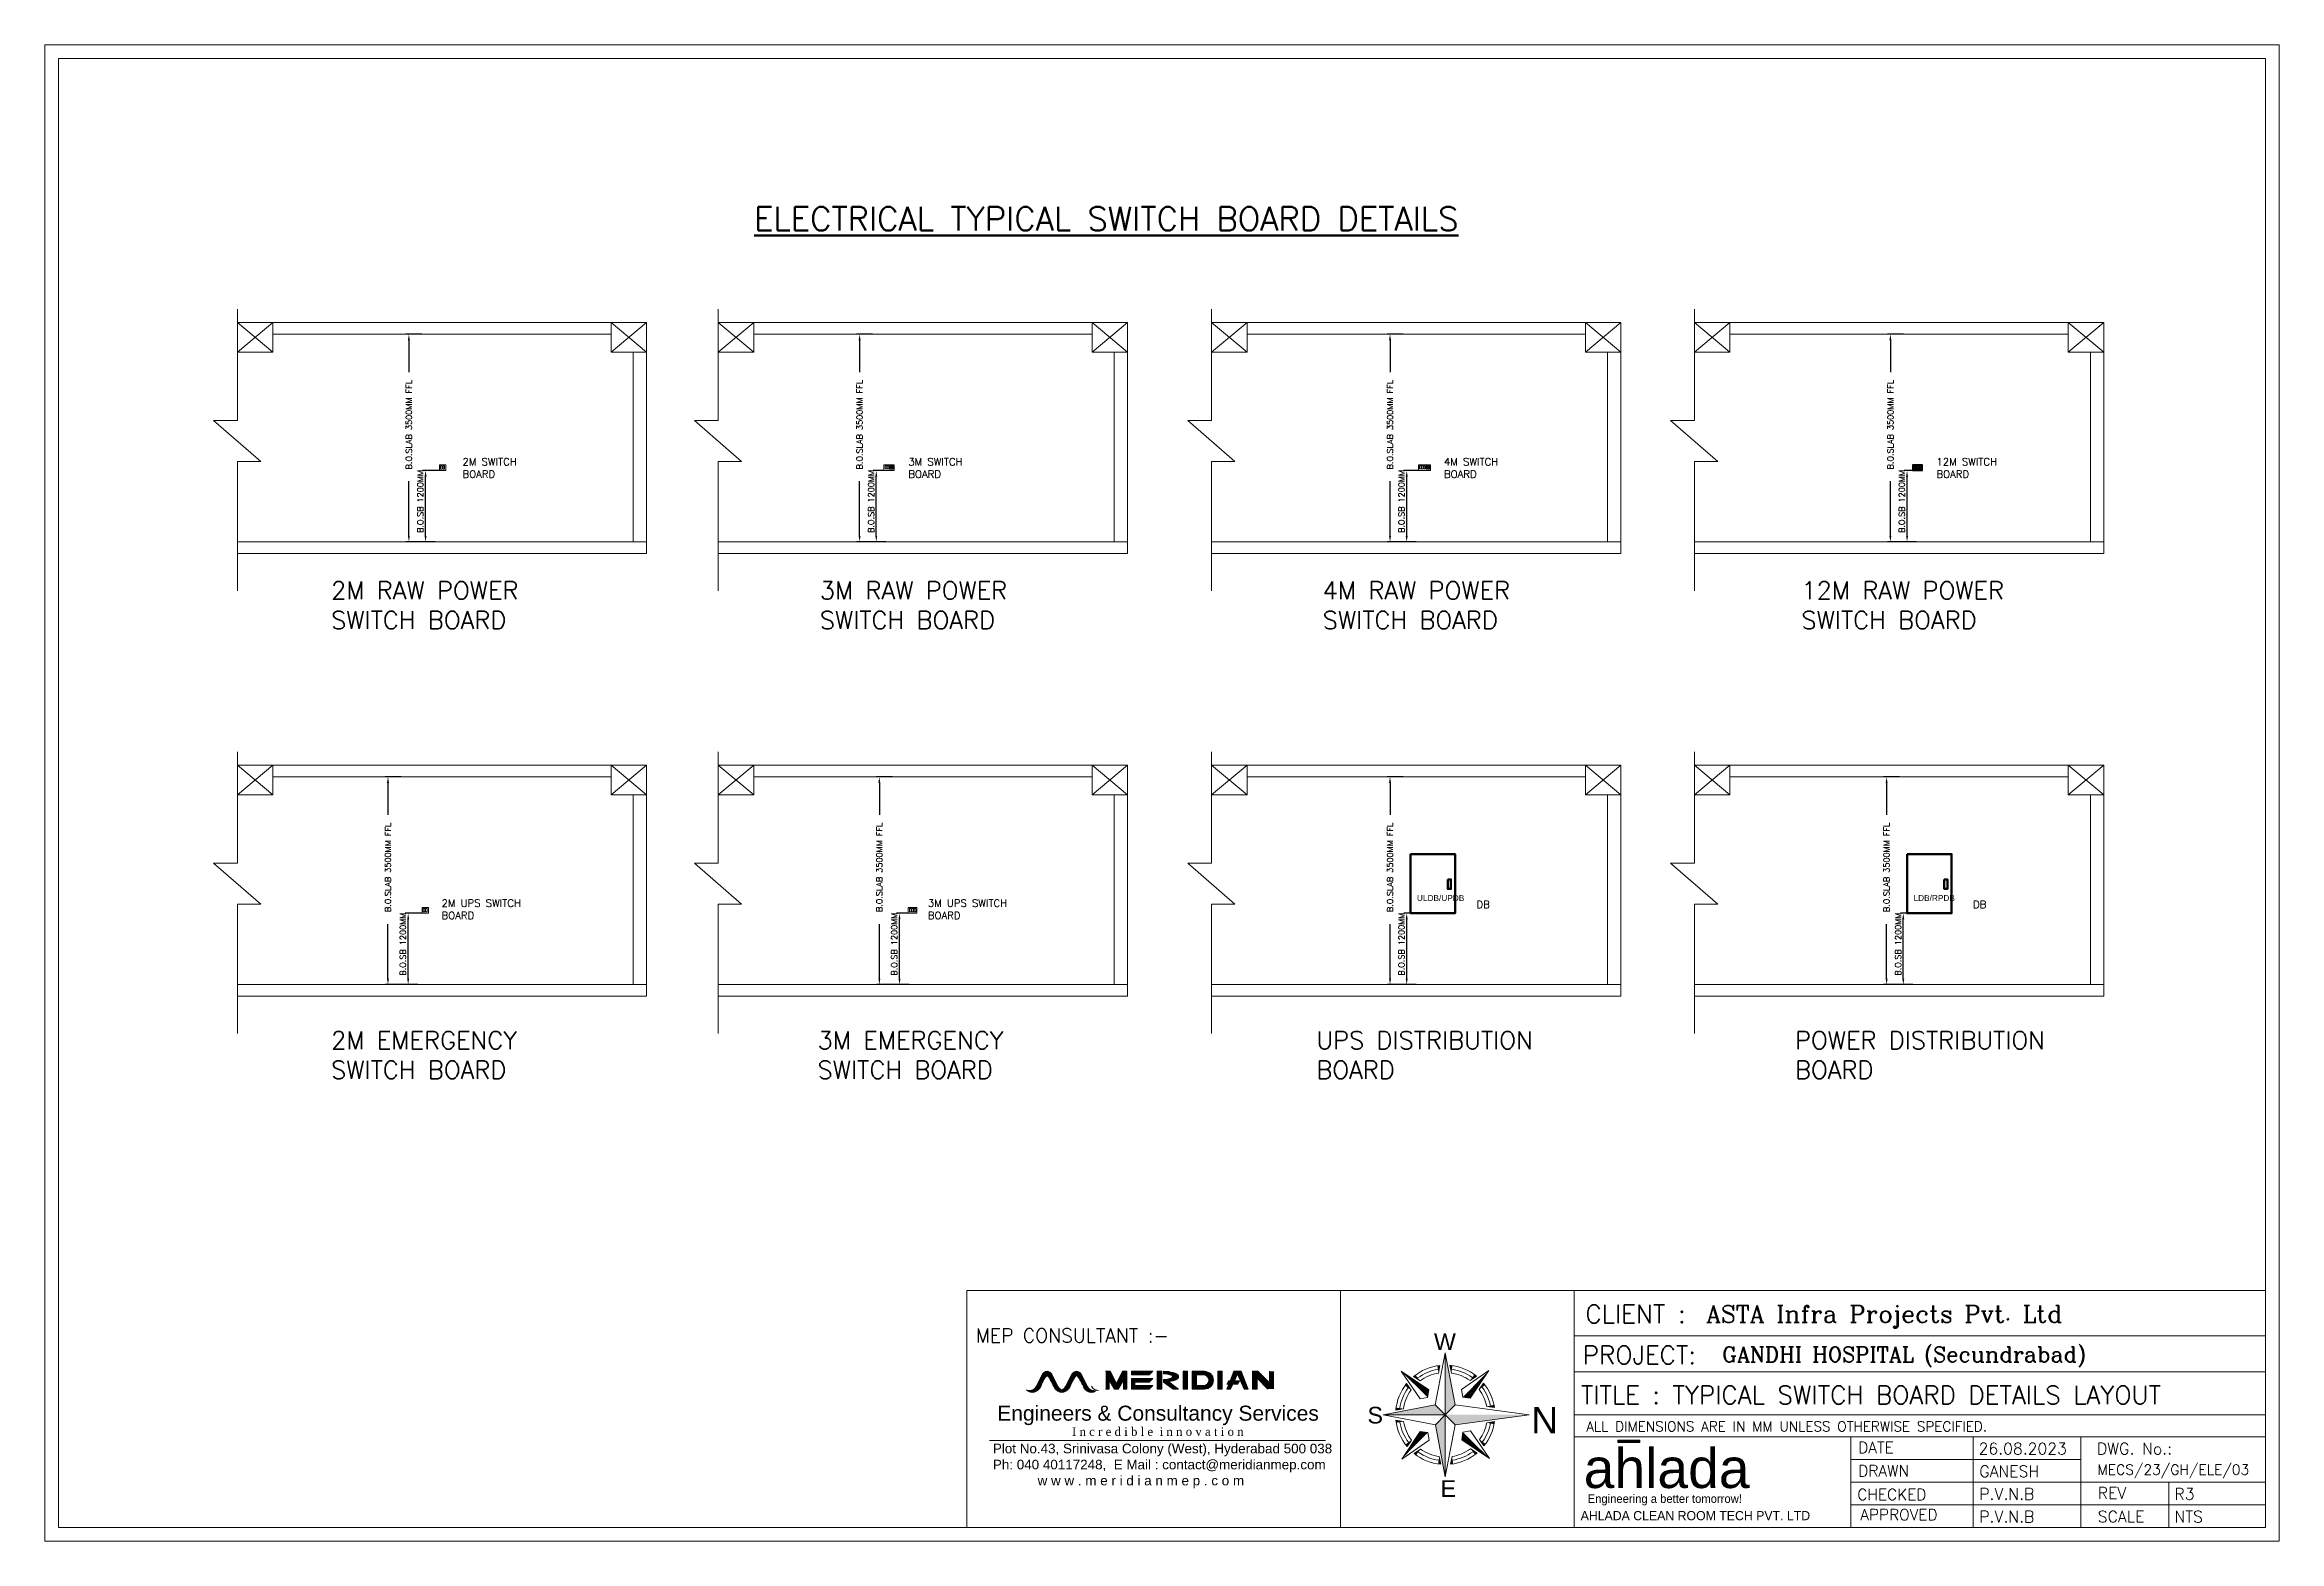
# Model space of a CAD drawing. Extents: x 3505867 to 4040009, y -660366 to -590408.
# Drawn here: x 3557873 to 3595569, y -655852 to -630609 of the extents above; entities that cross this region are included whole.
import ezdxf
from ezdxf.enums import TextEntityAlignment as Align

# ---------------------------------------------------------------- set-up
doc = ezdxf.new("R2010")
doc.units = 0
doc.header["$LTSCALE"] = 6
doc.header["$MEASUREMENT"] = 0
doc.linetypes.add('ACAD_ISO04W100', pattern=[30, 24, -3, 0, -3])
doc.linetypes.add('Hidden 2mm', pattern=[3, 2, -0.9999999999999999])
doc.layers.get('0').update_dxf_attribs({"linetype": 'CONTINUOUS', "lineweight": 0})
doc.layers.get('Defpoints').update_dxf_attribs({"linetype": 'CONTINUOUS', "lineweight": 0})
for name, color, linetype, lineweight in [('AHU-N Ducting', 30, 'CONTINUOUS', 0), ('DIM', 7, 'CONTINUOUS', 0), ('ELE-2M RAW P.SB', 40, 'CONTINUOUS', 0), ('ELE-2M UPS P.SB', 3, 'CONTINUOUS', 0), ('ELE-3M RAW P.SB', 40, 'CONTINUOUS', 0), ('ELE-3M UPS P.SB', 3, 'CONTINUOUS', 0), ('ELE-4M RAW P.SB', 7, 'CONTINUOUS', 0), ('ELE-CONDUIT', 5, 'CONTINUOUS', 30), ('ELE. DB', 1, 'CONTINUOUS', 0), ('ELE.DB', 1, 'CONTINUOUS', 0), ('FURNITURE WALL', 8, 'CONTINUOUS', 0), ('hatch', 252, 'CONTINUOUS', 0), ('MEP_HVAC_RA_DUCT', 1, 'CONTINUOUS', 0), ('TEXT', 5, 'CONTINUOUS', 0), ('TITLE', 7, 'CONTINUOUS', 0)]:
    doc.layers.add(name, color=color, linetype=linetype, lineweight=lineweight)
doc.layers.add('ELE-12M RAW P.SB', color=40, linetype='CONTINUOUS')
doc.layers.add('ELE-2M 2WAY S.B', color=7, linetype='CONTINUOUS', true_color=0xeec2d4)
doc.layers.add('ELE-3M 2WAY S.B', color=7, linetype='CONTINUOUS', true_color=0xeec2d4)
doc.styles.add('ARIAL', font='arial.ttf')
doc.styles.add('Century', font='GOTHIC.TTF')
doc.styles.add('FS-ARIAL', font='arial.ttf')
doc.styles.add('IRFAN', font='romans.shx')
doc.styles.add('RAGHAV', font='')
doc.styles.get("Standard").update_dxf_attribs({"font": 'SIMPLEX'})
doc.styles.add('sudheer', font='romanc.shx')
doc.styles.get('RAGHAV').set_extended_font_data('Sakkal Majalla')
doc.dimstyles.new('AR-BRICK WORK', dxfattribs={"dimscale": 100, "dimtxt": 1, "dimasz": 1, "dimexe": 0.5, "dimexo": 0, "dimgap": 0.25, "dimtad": 0, "dimdec": 0, "dimzin": 1, "dimdsep": 46, "dimtxsty": 'Century', "dimblk": 'OBLIQUE', "dimcen": 0, "dimdle": 1, "dimclrd": 8, "dimclre": 8, "dimclrt": 4, "dimadec": 0, "dimazin": 0, "dimtfac": 1, "dimtdec": 0, "dimtofl": 0, "dimtmove": 1, "dimatfit": 3, "dimldrblk": 'ARCHTICK', "dimfxl": 1, "dimtolj": 1, "dimtzin": 1, "dimarcsym": 2})

msp = doc.modelspace()

# ---------------------------------------------------------------- texts
at = {"lineweight": 9}
for s, height, style, p in [('CLIENT :', 305.6799097080928, 'IRFAN', (3583864.247549444, -652170.2846918969)), ('ASTA Infra Projects Pvt. Ltd', 290.3959142226881, 'sudheer', (3585902.114483379, -652162.378124468)), ('MEP CONSULTANT :-', 231.8189976944591, 'IRFAN', (3573578.478382587, -652496.2929093264, 17.86376689828642)), ('GANDHI HOSPITAL (Secundrabad)', 255.5484045159656, 'sudheer', (3586169.589731095, -652828.2074256344)), ('PROJECT:', 305.6799097080928, 'IRFAN', (3583819.47463959, -652862.5050304572))]:
    msp.add_text(s, height=height, dxfattribs=dict(at, style=style)).set_placement(p)
at = {"lineweight": 9, "extrusion": (0, 0, -1), "style": 'IRFAN', "text_generation_flag": 2}
for s, height, p in [('TITLE : TYPICAL SWITCH BOARD DETAILS LAYOUT', 305.6799097080928, (-3583787.724221101, -653536.2809802351)), ('ALL DIMENSIONS ARE IN MM UNLESS OTHERWISE SPECIFIED.', 167.4774872387097, (-3583877.936150857, -653997.9638218587))]:
    msp.add_text(s, height=height, dxfattribs=at).set_placement(p)
at = {"color": 64, "style": 'sudheer'}
for s, p in [('DATE', (3588766.022994678, -654270.8128663823)), ('DRAWN ', (3588961.159386769, -654664.0750178018)), ('CHECKED', (3589033.30731006, -655062.2692331546)), ('APPROVED', (3589152.576730679, -655403.0715470007))]:
    msp.add_text(s, height=188.7378686060429, dxfattribs=at).set_placement(p, align=Align.MIDDLE_CENTER)
at = {"color": 6, "style": 'sudheer'}
for s, p in [('26.08.2023', (3590496.200082792, -654385.0865260687)), ('GANESH', (3590509.582698646, -654768.4525164869)), ('P.V.N.B', (3590509.582698646, -655150.8473869696)), ('R3', (3593801.013008255, -655150.8473869732)), ('P.V.N.B', (3590509.582698646, -655533.0726755613)), ('NTS', (3593801.013008255, -655533.0726755613))]:
    msp.add_text(s, height=193.1446753341481, dxfattribs=at).set_placement(p)
at = {"color": 64, "style": 'sudheer'}
for s, p in [('DWG. No.:', (3592494.361865077, -654385.1050104289)), ('REV', (3592507.049177852, -655134.0152145925)), ('SCALE', (3592507.049177852, -655530.7510544849))]:
    msp.add_text(s, height=193.1446753341481, dxfattribs=at).set_placement(p)
at = {"color": 6, "style": 'sudheer'}
msp.add_text('MECS/23/GH/ELE/03', height=170.694577938158, dxfattribs=at).set_placement((3593781.989585941, -654728.801818949), align=Align.CENTER)
at = {"color": 134, "style": 'RAGHAV'}
msp.add_text('AHLADA CLEAN ROOM TECH PVT. LTD', height=155.0616554865174, dxfattribs=at).set_placement((3583783.412413458, -655496.2802599629))
at = {"layer": 'DIM', "lineweight": 50, "ltscale": 10, "char_height": 125, "attachment_point": 1}
for s, insert, width in [('{\\Fromans.shx|c228;\\C0;2M SWITCH BOARD}', (3564920.572489077, -637580.524764036), 1230.660808268934), ('{\\Fromans.shx|c228;\\C0;3M SWITCH BOARD}', (3572441.327458683, -637580.524764036), 1230.660808268934), ('{\\Fromans.shx|c228;\\C0;4M SWITCH BOARD}', (3581477.660025592, -637580.524764036), 1230.660808268934), ('{\\Fromans.shx|c228;\\C0;12M SWITCH BOARD}', (3589784.770807109, -637580.524764036), 1230.660808268934), ('{\\Fromans.shx|c228;\\C0;2M UPS SWITCH BOARD}', (3564567.608312521, -645024.5399034853), 1478.056641601957), ('{\\Fromans.shx|c228;\\C0;3M UPS SWITCH BOARD}', (3572771.051067185, -645024.5399034853), 1478.056641601957), ('{\\Fromans.shx|c228;\\C0;DB}', (3582026.031868326, -645047.0965488382), 1230.660808268934), ('{\\Fromans.shx|c228;\\C0;DB}', (3590403.219741775, -645047.0965488382), 1230.660808268934)]:
    msp.add_mtext(s, dxfattribs=dict(at, insert=insert, width=width))
at = {"layer": 'TEXT', "lineweight": 50, "ltscale": 10, "attachment_point": 1}
for s, insert, char_height, width in [('{\\L\\Fromans.shx|c228;\\C0;ELECTRICAL TYPICAL SWITCH BOARD DETAILS}', (3569842.015070378, -633344.8181659575), 400, 13947.14895045478), ('{\\Fromans.shx|c228;\\C0;2M RAW POWER SWITCH BOARD}', (3562703.773342181, -639663.4323569379), 300, 4707.324512636755), ('{\\Fromans.shx|c228;\\C0;3M RAW POWER SWITCH BOARD}', (3570948.138945673, -639663.4323569379), 300, 4707.324512636755), ('{\\Fromans.shx|c228;\\C0;4M RAW POWER SWITCH BOARD}', (3579431.384573026, -639663.4323569379), 300, 4707.324512636755), ('{\\Fromans.shx|c228;\\C0;12M RAW POWER SWITCH BOARD}', (3587506.731291708, -639663.4323569379), 300, 4707.324512636755), ('{\\fArial|b0|i0|c0|p34;\\C0;ULDB/UPDB}', (3581021.523269059, -644951.1340361288), 100, 405.6059903185815), ('{\\fArial|b0|i0|c0|p34;\\C0;LDB/RPDB}', (3589398.711142508, -644951.1340361288), 100, 405.6059903185815), ('{\\Fromans.shx|c228;\\C0;2M EMERGENCY SWITCH BOARD}', (3562703.773342181, -647250.5022972799), 300, 4543.000596849713), ('{\\Fromans.shx|c228;\\C0;3M EMERGENCY SWITCH BOARD}', (3570910.579193491, -647250.5022972799), 300, 4543.000596849713), ('{\\Fromans.shx|c228;\\C0;UPS DISTRIBUTION BOARD}', (3579323.96368179, -647250.5022972799), 300, 4543.000596849713), ('{\\Fromans.shx|c228;\\C0;POWER DISTRIBUTION BOARD}', (3587399.310400471, -647250.5022972799), 300, 5050.057251278777)]:
    msp.add_mtext(s, dxfattribs=dict(at, insert=insert, char_height=char_height, width=width))
at = {"layer": 'TITLE', "color": 7, "style": 'ARIAL'}
for s, height, p in [('W', 281.0877605754187, (3581308.203223195, -652623.8326803034, -3.702983912007151e-05)), ('S', 281.0877605754187, (3580187.092819014, -653864.4810348919, -3.702983912007151e-05)), ('E', 281.0877605754262, (3581418.719919638, -655103.7810228579, -3.702983912007151e-05))]:
    msp.add_text(s, height=height, dxfattribs=at).set_placement(p)
at = {"layer": 'TITLE', "color": 5, "style": 'ARIAL'}
msp.add_text('N', height=443.3408694013316, rotation=180, dxfattribs=at).set_placement((3583399.691744422, -653588.3729346248, -3.702983912007151e-05))

# ---------------------------------------------------------------- blocks, each defined once
blk = doc.blocks.new('QWE QW')
at = {"layer": 'ELE-12M RAW P.SB', "color": 40, "ltscale": 10}
for p, q in [((-153.0705536194146, 66.76218802295625), (-150.9535607583821, 67.84617602173239)), ((-153.0705536194146, 22.92675062455237), (-150.9535607583821, 24.01073851343244)), ((-150.7556669935584, 67.57335355877876), (-152.2748380117118, 65.828813303262)), ((-150.7556669935584, 23.73791604861617), (-152.2748380117118, 21.99337579403073)), ((-150.7817606180906, 68.59536648634821), (-151.532991759479, 70.78327722568065)), ((-150.7817606180906, 24.7599289752543), (-151.532991759479, 26.94783982820809)), ((-150.326806563884, 71.00570047833025), (-150.4465422295034, 68.63033668044955)), ((-150.326806563884, 27.17026296723634), (-150.4465422295034, 24.79489927738905)), ((-148.0236906558275, 66.50778974033892), (-150.0209487490356, 67.79916554130614)), ((-148.0236906558275, 22.67235222924501), (-150.0209487490356, 23.96372803207487)), ((-149.8836245536804, 68.10695808846503), (-147.6132232695818, 67.66358759906143)), ((-149.8836245536804, 24.27152079716325), (-147.6132232695818, 23.82815031334758)), ((-129.9117368198931, 66.76218802295625), (-127.7947439551353, 67.84617602173239)), ((-129.9117367938161, 22.92675062455237), (-127.7947439290583, 24.01073851343244)), ((-127.5968501903117, 67.57335355877876), (-129.1160212084651, 65.828813303262)), ((-127.5968497246504, 23.73791604861617), (-129.1160207539797, 21.99337579403073)), ((-127.6229438185692, 68.59536648634821), (-128.3741749599576, 70.78327722568065)), ((-127.6229433640838, 24.7599289752543), (-128.3741749450564, 26.94783982820809)), ((-127.1679897606373, 71.00570047833025), (-127.2877254299819, 68.63033668044955)), ((-127.1679897494614, 27.17026296723634), (-127.2877254150808, 24.79489927738905)), ((-124.8648738525808, 66.50778974033892), (-126.8621319495142, 67.79916554130614)), ((-124.8648738265038, 22.67235222924501), (-126.8621319234371, 23.96372803207487)), ((-126.724807754159, 68.10695808846503), (-124.4544064663351, 67.66358759906143)), ((-126.7248077392578, 24.27152079716325), (-124.4544060230255, 23.82815031334758))]:
    blk.add_line(p, q, dxfattribs=at)
at = {"layer": 'ELE-12M RAW P.SB', "color": 40, "linetype": 'ACAD_ISO04W100', "ltscale": 525}
for p, q in [((-30.8156753256917, 100), (-43.91091341897845, 100)), ((-9.364097572863102, 100), (-22.45933566987514, 100))]:
    blk.add_line(p, q, dxfattribs=at)
at = {"layer": 'ELE-12M RAW P.SB', "color": 40, "ltscale": 10}
for points in [[(-170.2770379632711, 0), (0, 0), (0, 100), (-170.2770379632711, 100)], [(-159.1861662454903, 51.67953242734075), (-141.5587523691356, 51.67953242734075), (-141.5587523691356, 86.93436076119542), (-159.1861662454903, 86.93436076119542)], [(-159.1861662454903, 7.844095136970282), (-141.5587523691356, 7.844095136970282), (-141.5587523691356, 43.09892336372286), (-159.1861662454903, 43.09892336372286)], [(-136.0273494459689, 51.67953242734075), (-118.3999355696142, 51.67953242734075), (-118.3999355696142, 86.93436076119542), (-136.0273494459689, 86.93436076119542)], [(-136.0273494459689, 7.844095136970282), (-118.3999355435371, 7.844095136970282), (-118.3999355435371, 43.09892336372286), (-136.0273494459689, 43.09892336372286)], [(-112.8685326427221, 51.67953242734075), (-95.2411187440157, 51.67953242734075), (-95.2411187440157, 86.93436076119542), (-112.8685326427221, 86.93436076119542)], [(-112.8685326427221, 7.571547457948327), (-95.24111831188202, 7.571547457948327), (-95.24111831188202, 42.826375791803), (-112.8685326427221, 42.826375791803)], [(-86.25091455876827, 51.67953242734075), (-68.62350022792816, 51.67953242734075), (-68.62350022792816, 86.93436076119542), (-86.25091455876827, 86.93436076119542)], [(-86.25091455876827, 7.571547457948327), (-68.62350022792816, 7.571547457948327), (-68.62350022792816, 42.826375791803), (-86.25091455876827, 42.826375791803)], [(-61.93916399404407, 51.67953242734075), (-44.3117501065135, 51.67953242734075), (-44.3117501065135, 86.93436076119542), (-61.93916399404407, 86.93436076119542)], [(-61.93916399404407, 7.571547457948327), (-44.31174966320395, 7.571547457948327), (-44.31174966320395, 42.826375791803), (-61.93916399404407, 42.826375791803)], [(-37.62741344422102, 51.67953242734075), (-20, 51.67953242734075), (-20, 86.93436076119542), (-37.62741344422102, 86.93436076119542)], [(-37.62741344422102, 7.571547457948327), (-19.99999911338091, 7.571547457948327), (-19.99999911338091, 42.826375791803), (-37.62741344422102, 42.826375791803)]]:
    blk.add_lwpolyline(points, close=True, dxfattribs=at)
for centre, radius in [((-150.4736837521195, 68.09189282078296), 5.805774787756565), ((-150.4736837521195, 24.25645531155169), 5.805774787756565), ((-150.4736837521195, 68.09189282078296), 0.539127559197587), ((-150.4736837521195, 24.25645531155169), 0.539127559197587), ((-127.3148669488728, 68.09189282078296), 5.805774787756565), ((-127.3148669488728, 24.25645531155169), 5.805774787756565), ((-127.3148669488728, 68.09189282078296), 0.539127559197587), ((-127.3148669488728, 24.25645531155169), 0.539127559197587)]:
    blk.add_circle(centre, radius, dxfattribs=at)
blk = doc.blocks.new('RTT')
at = {"layer": 'ELE-CONDUIT', "color": 1, "lineweight": 50, "ltscale": 10}
for points in [[(-272.3738661855459, 999.9999999999999), (477.9196217751227, 999.9999999999999), (477.9196217751227, 0), (-272.3738661855459, 0)], [(354.5643586222536, 572.5217439780663), (408.1402674072837, 572.5217439780663), (408.1402674072837, 411.5762293693079), (354.5643586222536, 411.5762293693079)]]:
    blk.add_lwpolyline(points, close=True, dxfattribs=at)
blk = doc.blocks.new('*D190')
at = {"layer": 'Defpoints', "color": 0, "linetype": 'ByBlock', "transparency": 16777216}
for p in [(3564298.134063371, -637793.1775416041), (3564532.677352198, -637793.1775416041), (3564460.205708147, -638993.1775416032)]:
    blk.add_point(p, dxfattribs=at)
at = {"layer": 'DIM', "color": 8, "lineweight": -2, "ltscale": 10, "transparency": 16777216}
for p, q in [((3564532.677352198, -637793.1775416041), (3564248.134063371, -637793.1775416041)), ((3564298.134063371, -638893.1775416032), (3564298.134063371, -637893.1775416041)), ((3564460.205708147, -638993.1775416032), (3564248.134063371, -638993.1775416032))]:
    blk.add_line(p, q, dxfattribs=at)
at = {"layer": 'DIM', "color": 8, "linetype": 'ByBlock', "transparency": 16777216}
for points in [[(3564314.800730038, -637893.1775416041), (3564281.467396704, -637893.1775416041), (3564298.134063371, -637793.1775416041)], [(3564281.467396704, -638893.1775416032), (3564314.800730038, -638893.1775416032), (3564298.134063371, -638993.1775416032)]]:
    blk.add_solid(points, dxfattribs=at)
at = {"layer": 'DIM', "color": 7, "linetype": 'ByBlock', "lineweight": 50, "transparency": 16777216, "insert": (3564209.84098487, -638313.4157734172), "char_height": 100, "attachment_point": 5, "rotation": 90}
blk.add_mtext('\\A1;\\A1;B.O.SB 1200MM', dxfattribs=at)
blk = doc.blocks.new('_ArchTick')
at = {"color": 0, "linetype": 'ByBlock', "const_width": 0.15}
blk.add_lwpolyline([(-0.5, -0.5), (0.5, 0.5)], dxfattribs=at)
blk = doc.blocks.new('*D191')
at = {"layer": 'Defpoints', "color": 0, "linetype": 'ByBlock', "transparency": 16777216}
for p in [(3564016.776005947, -635493.1775416032), (3564236.687399307, -635493.1775416032), (3564390.235455718, -638993.1775416032)]:
    blk.add_point(p, dxfattribs=at)
at = {"layer": 'DIM', "color": 8, "lineweight": -2, "ltscale": 10, "transparency": 16777216}
for p, q in [((3564236.687399307, -635493.1775416032), (3563966.776005947, -635493.1775416032)), ((3564016.776005947, -635593.1775416032), (3564016.776005947, -636133.1199006508)), ((3564016.776005947, -638893.1775416032), (3564016.776005947, -637973.5960911266)), ((3564390.235455718, -638993.1775416032), (3563966.776005947, -638993.1775416032))]:
    blk.add_line(p, q, dxfattribs=at)
at = {"layer": 'DIM', "color": 8, "linetype": 'ByBlock', "transparency": 16777216}
for points in [[(3564033.442672613, -635593.1775416032), (3564000.10933928, -635593.1775416032), (3564016.776005947, -635493.1775416032)], [(3564000.10933928, -638893.1775416032), (3564033.442672613, -638893.1775416032), (3564016.776005947, -638993.1775416032)]]:
    blk.add_solid(points, dxfattribs=at)
at = {"layer": 'DIM', "color": 7, "linetype": 'ByBlock', "lineweight": 50, "transparency": 16777216, "insert": (3564016.776005947, -637053.3579958883), "char_height": 100, "attachment_point": 5, "rotation": 90}
blk.add_mtext('\\A1;\\A1; B.O.SLAB 3500MM FFL', dxfattribs=at)
blk = doc.blocks.new('2M')
at = {"layer": 'ELE-2M RAW P.SB', "ltscale": 10}
for points in [[(-106.6318597793579, 0), (0, 0), (0, 100), (-106.6318597793579, 100)], [(-87.08919715881348, 25.00287389755249), (-60.30759048461914, 25.00287389755249), (-60.30759048461914, 78.5660879611969), (-87.08919715881348, 78.5660879611969)], [(-47.06534385681152, 25.00287389755249), (-20.28373622894287, 25.00287389755249), (-20.28373622894287, 78.5660879611969), (-47.06534385681152, 78.5660879611969)]]:
    blk.add_lwpolyline(points, close=True, dxfattribs=at)
blk = doc.blocks.new('3M')
at = {"layer": 'ELE-3M RAW P.SB', "color": 40, "ltscale": 10}
for p, q in [((-57.83745288848877, 50.20794439315796), (-50.86277389526367, 53.77926814556122)), ((-50.21078872680664, 52.88042306900024), (-55.21587371826172, 47.13283324241638)), ((-50.2967586517334, 56.247563123703), (-52.77177429199219, 63.45588850975037)), ((-48.79786109924316, 64.18868744373322), (-49.19234371185303, 56.36277639865875)), ((-41.2099781036377, 49.36979949474335), (-47.79017448425293, 53.62438690662384)), ((-47.33774471282959, 54.63844525814056), (-39.85764312744141, 53.17770969867706))]:
    blk.add_line(p, q, dxfattribs=at)
for points in [[(-172.3531904220581, 0), (0, 0), (0, 100), (-172.3531904220581, 100)], [(-152.3531904220581, 27.63946199417114), (-125.955904006958, 27.63946199417114), (-125.955904006958, 80.43403267860413), (-152.3531904220581, 80.43403267860413)], [(-117.6725559234619, 27.63946199417114), (-91.27526950836182, 27.63946199417114), (-91.27526950836182, 80.43403267860413), (-117.6725559234619, 80.43403267860413)], [(-77.98604583740234, 27.334312915802), (-19.91048908233643, 27.334312915802), (-19.91048908233643, 80.12888360023499), (-77.98604583740234, 80.12888360023499)]]:
    blk.add_lwpolyline(points, close=True, dxfattribs=at)
for radius in [19.12779754379599, 1.77621819302384]:
    blk.add_circle((-49.28176403045654, 54.58881044387817), radius, dxfattribs=at)
blk = doc.blocks.new('4M')
at = {"layer": 'ELE-4M RAW P.SB', "color": 40, "ltscale": 10}
for p, q in [((-57.83745288848877, 50.20794439315796), (-50.86277389526367, 53.77926814556122)), ((-50.21078872680664, 52.88042306900024), (-55.21587371826172, 47.13283324241638)), ((-50.2967586517334, 56.247563123703), (-52.77177429199219, 63.45588850975037)), ((-48.79786109924316, 64.18868744373322), (-49.19234371185303, 56.36277639865875)), ((-41.2099781036377, 49.36979949474335), (-47.79017448425293, 53.62438690662384)), ((-47.33774471282959, 54.63844525814056), (-39.85764312744141, 53.17770969867706))]:
    blk.add_line(p, q, dxfattribs=at)
for points in [[(-207.0338249206543, 0), (0, 0), (0, 100), (-207.0338249206543, 100)], [(-187.0338249206543, 27.63946199417114), (-160.6365385055542, 27.63946199417114), (-160.6365385055542, 80.43403267860413), (-187.0338249206543, 80.43403267860413)], [(-152.3531904220581, 27.63946199417114), (-125.955904006958, 27.63946199417114), (-125.955904006958, 80.43403267860413), (-152.3531904220581, 80.43403267860413)], [(-117.6725559234619, 27.63946199417114), (-91.27526950836182, 27.63946199417114), (-91.27526950836182, 80.43403267860413), (-117.6725559234619, 80.43403267860413)], [(-77.98604583740234, 27.334312915802), (-19.91048908233643, 27.334312915802), (-19.91048908233643, 80.12888360023499), (-77.98604583740234, 80.12888360023499)]]:
    blk.add_lwpolyline(points, close=True, dxfattribs=at)
for radius in [19.12779754379599, 1.77621819302384]:
    blk.add_circle((-49.28176403045654, 54.58881044387817), radius, dxfattribs=at)
blk = doc.blocks.new('*D192')
at = {"layer": 'Defpoints', "color": 0, "linetype": 'ByBlock', "transparency": 16777216}
for p in [(3571901.346087498, -637793.1775416041), (3572030.93803943, -637793.1775416041), (3572063.417732274, -638993.1775416032)]:
    blk.add_point(p, dxfattribs=at)
at = {"layer": 'DIM', "color": 8, "lineweight": -2, "ltscale": 10, "transparency": 16777216}
for p, q in [((3572030.93803943, -637793.1775416041), (3571851.346087498, -637793.1775416041)), ((3571901.346087498, -638893.1775416032), (3571901.346087498, -637893.1775416041)), ((3572063.417732274, -638993.1775416032), (3571851.346087498, -638993.1775416032))]:
    blk.add_line(p, q, dxfattribs=at)
at = {"layer": 'DIM', "color": 8, "linetype": 'ByBlock', "transparency": 16777216}
for points in [[(3571918.012754165, -637893.1775416041), (3571884.679420832, -637893.1775416041), (3571901.346087498, -637793.1775416041)], [(3571884.679420832, -638893.1775416032), (3571918.012754165, -638893.1775416032), (3571901.346087498, -638993.1775416032)]]:
    blk.add_solid(points, dxfattribs=at)
at = {"layer": 'DIM', "color": 7, "linetype": 'ByBlock', "lineweight": 50, "transparency": 16777216, "insert": (3571813.053008997, -638313.4157734172), "char_height": 100, "attachment_point": 5, "rotation": 90}
blk.add_mtext('\\A1;\\A1;B.O.SB 1200MM', dxfattribs=at)
blk = doc.blocks.new('*D193')
at = {"layer": 'Defpoints', "color": 0, "linetype": 'ByBlock', "transparency": 16777216}
for p in [(3571619.988030074, -635493.1775416032), (3571839.899423434, -635493.1775416032), (3571993.447479845, -638993.1775416032)]:
    blk.add_point(p, dxfattribs=at)
at = {"layer": 'DIM', "color": 8, "lineweight": -2, "ltscale": 10, "transparency": 16777216}
for p, q in [((3571839.899423434, -635493.1775416032), (3571569.988030074, -635493.1775416032)), ((3571619.988030074, -635593.1775416032), (3571619.988030074, -636133.1199006508)), ((3571619.988030074, -638893.1775416032), (3571619.988030074, -637973.5960911266)), ((3571993.447479845, -638993.1775416032), (3571569.988030074, -638993.1775416032))]:
    blk.add_line(p, q, dxfattribs=at)
at = {"layer": 'DIM', "color": 8, "linetype": 'ByBlock', "transparency": 16777216}
for points in [[(3571636.65469674, -635593.1775416032), (3571603.321363407, -635593.1775416032), (3571619.988030074, -635493.1775416032)], [(3571603.321363407, -638893.1775416032), (3571636.65469674, -638893.1775416032), (3571619.988030074, -638993.1775416032)]]:
    blk.add_solid(points, dxfattribs=at)
at = {"layer": 'DIM', "color": 7, "linetype": 'ByBlock', "lineweight": 50, "transparency": 16777216, "insert": (3571619.988030074, -637053.3579958883), "char_height": 100, "attachment_point": 5, "rotation": 90}
blk.add_mtext('\\A1;\\A1; B.O.SLAB 3500MM FFL', dxfattribs=at)
blk = doc.blocks.new('*D194')
at = {"layer": 'Defpoints', "color": 0, "linetype": 'ByBlock', "transparency": 16777216}
for p in [(3580849.281617299, -637793.1775416041), (3581046.186438061, -637793.1775416041), (3581011.353262074, -638993.1775416032)]:
    blk.add_point(p, dxfattribs=at)
at = {"layer": 'DIM', "color": 8, "lineweight": -2, "ltscale": 10, "transparency": 16777216}
for p, q in [((3581046.186438061, -637793.1775416041), (3580799.281617299, -637793.1775416041)), ((3580849.281617299, -638893.1775416032), (3580849.281617299, -637893.1775416041)), ((3581011.353262074, -638993.1775416032), (3580799.281617299, -638993.1775416032))]:
    blk.add_line(p, q, dxfattribs=at)
at = {"layer": 'DIM', "color": 8, "linetype": 'ByBlock', "transparency": 16777216}
for points in [[(3580865.948283965, -637893.1775416041), (3580832.614950632, -637893.1775416041), (3580849.281617299, -637793.1775416041)], [(3580832.614950632, -638893.1775416032), (3580865.948283965, -638893.1775416032), (3580849.281617299, -638993.1775416032)]]:
    blk.add_solid(points, dxfattribs=at)
at = {"layer": 'DIM', "color": 7, "linetype": 'ByBlock', "lineweight": 50, "transparency": 16777216, "insert": (3580760.988538798, -638313.4157734172), "char_height": 100, "attachment_point": 5, "rotation": 90}
blk.add_mtext('\\A1;\\A1;B.O.SB 1200MM', dxfattribs=at)
blk = doc.blocks.new('*D195')
at = {"layer": 'Defpoints', "color": 0, "linetype": 'ByBlock', "transparency": 16777216}
for p in [(3580567.923559874, -635493.1775416032), (3580787.834953235, -635493.1775416032), (3580941.383009646, -638993.1775416032)]:
    blk.add_point(p, dxfattribs=at)
at = {"layer": 'DIM', "color": 8, "lineweight": -2, "ltscale": 10, "transparency": 16777216}
for p, q in [((3580787.834953235, -635493.1775416032), (3580517.923559874, -635493.1775416032)), ((3580567.923559874, -635593.1775416032), (3580567.923559874, -636133.1199006503)), ((3580567.923559874, -638893.1775416032), (3580567.923559874, -637973.5960911261)), ((3580941.383009646, -638993.1775416032), (3580517.923559874, -638993.1775416032))]:
    blk.add_line(p, q, dxfattribs=at)
at = {"layer": 'DIM', "color": 8, "linetype": 'ByBlock', "transparency": 16777216}
for points in [[(3580584.590226541, -635593.1775416032), (3580551.256893208, -635593.1775416032), (3580567.923559874, -635493.1775416032)], [(3580551.256893208, -638893.1775416032), (3580584.590226541, -638893.1775416032), (3580567.923559874, -638993.1775416032)]]:
    blk.add_solid(points, dxfattribs=at)
at = {"layer": 'DIM', "color": 7, "linetype": 'ByBlock', "lineweight": 50, "transparency": 16777216, "insert": (3580567.923559874, -637053.3579958883), "char_height": 100, "attachment_point": 5, "rotation": 90}
blk.add_mtext('\\A1;\\A1; B.O.SLAB 3500MM FFL', dxfattribs=at)
blk = doc.blocks.new('*D196')
at = {"layer": 'Defpoints', "color": 0, "linetype": 'ByBlock', "transparency": 16777216}
for p in [(3589289.831794984, -637793.1775416041), (3589382.103439398, -637793.1775416041), (3589451.90343976, -638993.1775416032)]:
    blk.add_point(p, dxfattribs=at)
at = {"layer": 'DIM', "color": 8, "lineweight": -2, "ltscale": 10, "transparency": 16777216}
for p, q in [((3589382.103439398, -637793.1775416041), (3589239.831794984, -637793.1775416041)), ((3589289.831794984, -638893.1775416032), (3589289.831794984, -637893.1775416041)), ((3589451.90343976, -638993.1775416032), (3589239.831794984, -638993.1775416032))]:
    blk.add_line(p, q, dxfattribs=at)
at = {"layer": 'DIM', "color": 8, "linetype": 'ByBlock', "transparency": 16777216}
for points in [[(3589306.498461651, -637893.1775416041), (3589273.165128318, -637893.1775416041), (3589289.831794984, -637793.1775416041)], [(3589273.165128318, -638893.1775416032), (3589306.498461651, -638893.1775416032), (3589289.831794984, -638993.1775416032)]]:
    blk.add_solid(points, dxfattribs=at)
at = {"layer": 'DIM', "color": 7, "linetype": 'ByBlock', "lineweight": 50, "transparency": 16777216, "insert": (3589201.538716483, -638313.4157734172), "char_height": 100, "attachment_point": 5, "rotation": 90}
blk.add_mtext('\\A1;\\A1;B.O.SB 1200MM', dxfattribs=at)
blk = doc.blocks.new('*D197')
at = {"layer": 'Defpoints', "color": 0, "linetype": 'ByBlock', "transparency": 16777216}
for p in [(3589008.47373756, -635493.1775416032), (3589228.38513092, -635493.1775416032), (3589381.933187332, -638993.1775416032)]:
    blk.add_point(p, dxfattribs=at)
at = {"layer": 'DIM', "color": 8, "lineweight": -2, "ltscale": 10, "transparency": 16777216}
for p, q in [((3589228.38513092, -635493.1775416032), (3588958.47373756, -635493.1775416032)), ((3589008.47373756, -635593.1775416032), (3589008.47373756, -636133.1199006508)), ((3589008.47373756, -638893.1775416032), (3589008.47373756, -637973.5960911266)), ((3589381.933187332, -638993.1775416032), (3588958.47373756, -638993.1775416032))]:
    blk.add_line(p, q, dxfattribs=at)
at = {"layer": 'DIM', "color": 8, "linetype": 'ByBlock', "transparency": 16777216}
for points in [[(3589025.140404226, -635593.1775416032), (3588991.807070893, -635593.1775416032), (3589008.47373756, -635493.1775416032)], [(3588991.807070893, -638893.1775416032), (3589025.140404226, -638893.1775416032), (3589008.47373756, -638993.1775416032)]]:
    blk.add_solid(points, dxfattribs=at)
at = {"layer": 'DIM', "color": 7, "linetype": 'ByBlock', "lineweight": 50, "transparency": 16777216, "insert": (3589008.47373756, -637053.3579958883), "char_height": 100, "attachment_point": 5, "rotation": 90}
blk.add_mtext('\\A1;\\A1; B.O.SLAB 3500MM FFL', dxfattribs=at)
blk = doc.blocks.new('*D198')
at = {"layer": 'Defpoints', "color": 0, "linetype": 'ByBlock', "transparency": 16777216}
for p in [(3589226.469490748, -645259.7493264064), (3589461.012779575, -645259.7493264064), (3589388.541135524, -646459.7493264055)]:
    blk.add_point(p, dxfattribs=at)
at = {"layer": 'DIM', "color": 8, "lineweight": -2, "ltscale": 10, "transparency": 16777216}
for p, q in [((3589461.012779575, -645259.7493264064), (3589176.469490748, -645259.7493264064)), ((3589226.469490748, -646359.7493264055), (3589226.469490748, -645359.7493264064)), ((3589388.541135524, -646459.7493264055), (3589176.469490748, -646459.7493264055))]:
    blk.add_line(p, q, dxfattribs=at)
at = {"layer": 'DIM', "color": 8, "linetype": 'ByBlock', "transparency": 16777216}
for points in [[(3589243.136157415, -645359.7493264064), (3589209.802824082, -645359.7493264064), (3589226.469490748, -645259.7493264064)], [(3589209.802824082, -646359.7493264055), (3589243.136157415, -646359.7493264055), (3589226.469490748, -646459.7493264055)]]:
    blk.add_solid(points, dxfattribs=at)
at = {"layer": 'DIM', "color": 7, "linetype": 'ByBlock', "lineweight": 50, "transparency": 16777216, "insert": (3589138.176412248, -645779.9875582195), "char_height": 100, "attachment_point": 5, "rotation": 90}
blk.add_mtext('\\A1;\\A1;B.O.SB 1200MM', dxfattribs=at)
blk = doc.blocks.new('*D199')
at = {"layer": 'Defpoints', "color": 0, "linetype": 'ByBlock', "transparency": 16777216}
for p in [(3588945.111433324, -642959.7493264055), (3589165.022826685, -642959.7493264055), (3589318.570883096, -646459.7493264055)]:
    blk.add_point(p, dxfattribs=at)
at = {"layer": 'DIM', "color": 8, "lineweight": -2, "ltscale": 10, "transparency": 16777216}
for p, q in [((3589165.022826685, -642959.7493264055), (3588895.111433324, -642959.7493264055)), ((3588945.111433324, -643059.7493264055), (3588945.111433324, -643599.6916854526)), ((3588945.111433324, -646359.7493264055), (3588945.111433324, -645440.1678759283)), ((3589318.570883096, -646459.7493264055), (3588895.111433324, -646459.7493264055))]:
    blk.add_line(p, q, dxfattribs=at)
at = {"layer": 'DIM', "color": 8, "linetype": 'ByBlock', "transparency": 16777216}
for points in [[(3588961.77809999, -643059.7493264055), (3588928.444766657, -643059.7493264055), (3588945.111433324, -642959.7493264055)], [(3588928.444766657, -646359.7493264055), (3588961.77809999, -646359.7493264055), (3588945.111433324, -646459.7493264055)]]:
    blk.add_solid(points, dxfattribs=at)
at = {"layer": 'DIM', "color": 7, "linetype": 'ByBlock', "lineweight": 50, "transparency": 16777216, "insert": (3588945.111433324, -644519.9297806906), "char_height": 100, "attachment_point": 5, "rotation": 90}
blk.add_mtext('\\A1;\\A1; B.O.SLAB 3500MM FFL', dxfattribs=at)
blk = doc.blocks.new('3M 2WAY 11')
at = {"layer": 'ELE-3M UPS P.SB', "ltscale": 10}
for points in [[(-146.3719778060913, 0), (0, 0), (0, 100), (-146.3719778060913, 100)], [(-126.8293151855469, 25.00287389755249), (-100.0477085113525, 25.00287389755249), (-100.0477085113525, 78.5660879611969), (-126.8293151855469, 78.5660879611969)], [(-86.80546188354492, 25.00287389755249), (-60.02385425567627, 25.00287389755249), (-60.02385425567627, 78.5660879611969), (-86.80546188354492, 78.5660879611969)], [(-46.78160762786865, 25.00287389755249), (-20, 25.00287389755249), (-20, 78.5660879611969), (-46.78160762786865, 78.5660879611969)]]:
    blk.add_lwpolyline(points, close=True, dxfattribs=at)
blk = doc.blocks.new('REREE')
at = {"layer": 'ELE-2M UPS P.SB', "ltscale": 10}
for points in [[(-106.348123550415, 0), (0, 0), (0, 100), (-106.348123550415, 100)], [(-86.8054609298706, 25.00287389755249), (-60.02385425567627, 25.00287389755249), (-60.02385425567627, 78.5660879611969), (-86.8054609298706, 78.5660879611969)], [(-46.78160762786865, 25.00287389755249), (-20, 25.00287389755249), (-20, 78.5660879611969), (-46.78160762786865, 78.5660879611969)]]:
    blk.add_lwpolyline(points, close=True, dxfattribs=at)
blk = doc.blocks.new('*D200')
at = {"layer": 'Defpoints', "color": 0, "linetype": 'ByBlock', "transparency": 16777216}
for p in [(3564004.228799841, -645259.7493264064), (3564238.772088668, -645259.7493264064), (3564166.300444617, -646459.7493264055)]:
    blk.add_point(p, dxfattribs=at)
at = {"layer": 'DIM', "color": 8, "lineweight": -2, "ltscale": 10, "transparency": 16777216}
for p, q in [((3564238.772088668, -645259.7493264064), (3563954.228799841, -645259.7493264064)), ((3564004.228799841, -646359.7493264055), (3564004.228799841, -645359.7493264064)), ((3564166.300444617, -646459.7493264055), (3563954.228799841, -646459.7493264055))]:
    blk.add_line(p, q, dxfattribs=at)
at = {"layer": 'DIM', "color": 8, "linetype": 'ByBlock', "transparency": 16777216}
for points in [[(3564020.895466508, -645359.7493264064), (3563987.562133175, -645359.7493264064), (3564004.228799841, -645259.7493264064)], [(3563987.562133175, -646359.7493264055), (3564020.895466508, -646359.7493264055), (3564004.228799841, -646459.7493264055)]]:
    blk.add_solid(points, dxfattribs=at)
at = {"layer": 'DIM', "color": 7, "linetype": 'ByBlock', "lineweight": 50, "transparency": 16777216, "insert": (3563915.935721341, -645779.9875582195), "char_height": 100, "attachment_point": 5, "rotation": 90}
blk.add_mtext('\\A1;\\A1;B.O.SB 1200MM', dxfattribs=at)
blk = doc.blocks.new('*D201')
at = {"layer": 'Defpoints', "color": 0, "linetype": 'ByBlock', "transparency": 16777216}
for p in [(3563663.81182939, -642959.7493264055), (3563883.723222751, -642959.7493264055), (3564037.271279162, -646459.7493264055)]:
    blk.add_point(p, dxfattribs=at)
at = {"layer": 'DIM', "color": 8, "lineweight": -2, "ltscale": 10, "transparency": 16777216}
for p, q in [((3563883.723222751, -642959.7493264055), (3563613.81182939, -642959.7493264055)), ((3563663.81182939, -643059.7493264055), (3563663.81182939, -643599.6916854526)), ((3563663.81182939, -646359.7493264055), (3563663.81182939, -645440.1678759283)), ((3564037.271279162, -646459.7493264055), (3563613.81182939, -646459.7493264055))]:
    blk.add_line(p, q, dxfattribs=at)
at = {"layer": 'DIM', "color": 8, "linetype": 'ByBlock', "transparency": 16777216}
for points in [[(3563680.478496057, -643059.7493264055), (3563647.145162724, -643059.7493264055), (3563663.81182939, -642959.7493264055)], [(3563647.145162724, -646359.7493264055), (3563680.478496057, -646359.7493264055), (3563663.81182939, -646459.7493264055)]]:
    blk.add_solid(points, dxfattribs=at)
at = {"layer": 'DIM', "color": 7, "linetype": 'ByBlock', "lineweight": 50, "transparency": 16777216, "insert": (3563663.81182939, -644519.9297806906), "char_height": 100, "attachment_point": 5, "rotation": 90}
blk.add_mtext('\\A1;\\A1; B.O.SLAB 3500MM FFL', dxfattribs=at)
blk = doc.blocks.new('*D202')
at = {"layer": 'Defpoints', "color": 0, "linetype": 'ByBlock', "transparency": 16777216}
for p in [(3572293.340392478, -645259.7493264064), (3572441.294009879, -645259.7493264064), (3572455.412037254, -646459.7493264055)]:
    blk.add_point(p, dxfattribs=at)
at = {"layer": 'DIM', "color": 8, "lineweight": -2, "ltscale": 10, "transparency": 16777216}
for p, q in [((3572441.294009879, -645259.7493264064), (3572243.340392478, -645259.7493264064)), ((3572293.340392478, -646359.7493264055), (3572293.340392478, -645359.7493264064)), ((3572455.412037254, -646459.7493264055), (3572243.340392478, -646459.7493264055))]:
    blk.add_line(p, q, dxfattribs=at)
at = {"layer": 'DIM', "color": 8, "linetype": 'ByBlock', "transparency": 16777216}
for points in [[(3572310.007059145, -645359.7493264064), (3572276.673725812, -645359.7493264064), (3572293.340392478, -645259.7493264064)], [(3572276.673725812, -646359.7493264055), (3572310.007059145, -646359.7493264055), (3572293.340392478, -646459.7493264055)]]:
    blk.add_solid(points, dxfattribs=at)
at = {"layer": 'DIM', "color": 7, "linetype": 'ByBlock', "lineweight": 50, "transparency": 16777216, "insert": (3572205.047313977, -645779.9875582195), "char_height": 100, "attachment_point": 5, "rotation": 90}
blk.add_mtext('\\A1;\\A1;B.O.SB 1200MM', dxfattribs=at)
blk = doc.blocks.new('*D203')
at = {"layer": 'Defpoints', "color": 0, "linetype": 'ByBlock', "transparency": 16777216}
for p in [(3571952.923422027, -642959.7493264055), (3572172.834815388, -642959.7493264055), (3572326.382871799, -646459.7493264055)]:
    blk.add_point(p, dxfattribs=at)
at = {"layer": 'DIM', "color": 8, "lineweight": -2, "ltscale": 10, "transparency": 16777216}
for p, q in [((3572172.834815388, -642959.7493264055), (3571902.923422027, -642959.7493264055)), ((3571952.923422027, -643059.7493264055), (3571952.923422027, -643599.691685453)), ((3571952.923422027, -646359.7493264055), (3571952.923422027, -645440.1678759288)), ((3572326.382871799, -646459.7493264055), (3571902.923422027, -646459.7493264055))]:
    blk.add_line(p, q, dxfattribs=at)
at = {"layer": 'DIM', "color": 8, "linetype": 'ByBlock', "transparency": 16777216}
for points in [[(3571969.590088694, -643059.7493264055), (3571936.256755361, -643059.7493264055), (3571952.923422027, -642959.7493264055)], [(3571936.256755361, -646359.7493264055), (3571969.590088694, -646359.7493264055), (3571952.923422027, -646459.7493264055)]]:
    blk.add_solid(points, dxfattribs=at)
at = {"layer": 'DIM', "color": 7, "linetype": 'ByBlock', "lineweight": 50, "transparency": 16777216, "insert": (3571952.923422027, -644519.9297806906), "char_height": 100, "attachment_point": 5, "rotation": 90}
blk.add_mtext('\\A1;\\A1; B.O.SLAB 3500MM FFL', dxfattribs=at)
blk = doc.blocks.new('*D204')
at = {"layer": 'Defpoints', "color": 0, "linetype": 'ByBlock', "transparency": 16777216}
for p in [(3580849.281617299, -645259.7493264064), (3581083.824906126, -645259.7493264064), (3581011.353262074, -646459.7493264055)]:
    blk.add_point(p, dxfattribs=at)
at = {"layer": 'DIM', "color": 8, "lineweight": -2, "ltscale": 10, "transparency": 16777216}
for p, q in [((3581083.824906126, -645259.7493264064), (3580799.281617299, -645259.7493264064)), ((3580849.281617299, -646359.7493264055), (3580849.281617299, -645359.7493264064)), ((3581011.353262074, -646459.7493264055), (3580799.281617299, -646459.7493264055))]:
    blk.add_line(p, q, dxfattribs=at)
at = {"layer": 'DIM', "color": 8, "linetype": 'ByBlock', "transparency": 16777216}
for points in [[(3580865.948283965, -645359.7493264064), (3580832.614950632, -645359.7493264064), (3580849.281617299, -645259.7493264064)], [(3580832.614950632, -646359.7493264055), (3580865.948283965, -646359.7493264055), (3580849.281617299, -646459.7493264055)]]:
    blk.add_solid(points, dxfattribs=at)
at = {"layer": 'DIM', "color": 7, "linetype": 'ByBlock', "lineweight": 50, "transparency": 16777216, "insert": (3580760.988538798, -645779.9875582195), "char_height": 100, "attachment_point": 5, "rotation": 90}
blk.add_mtext('\\A1;\\A1;B.O.SB 1200MM', dxfattribs=at)
blk = doc.blocks.new('*D205')
at = {"layer": 'Defpoints', "color": 0, "linetype": 'ByBlock', "transparency": 16777216}
for p in [(3580567.923559874, -642959.7493264055), (3580787.834953235, -642959.7493264055), (3580941.383009646, -646459.7493264055)]:
    blk.add_point(p, dxfattribs=at)
at = {"layer": 'DIM', "color": 8, "lineweight": -2, "ltscale": 10, "transparency": 16777216}
for p, q in [((3580787.834953235, -642959.7493264055), (3580517.923559874, -642959.7493264055)), ((3580567.923559874, -643059.7493264055), (3580567.923559874, -643599.691685453)), ((3580567.923559874, -646359.7493264055), (3580567.923559874, -645440.1678759288)), ((3580941.383009646, -646459.7493264055), (3580517.923559874, -646459.7493264055))]:
    blk.add_line(p, q, dxfattribs=at)
at = {"layer": 'DIM', "color": 8, "linetype": 'ByBlock', "transparency": 16777216}
for points in [[(3580584.590226541, -643059.7493264055), (3580551.256893208, -643059.7493264055), (3580567.923559874, -642959.7493264055)], [(3580551.256893208, -646359.7493264055), (3580584.590226541, -646359.7493264055), (3580567.923559874, -646459.7493264055)]]:
    blk.add_solid(points, dxfattribs=at)
at = {"layer": 'DIM', "color": 7, "linetype": 'ByBlock', "lineweight": 50, "transparency": 16777216, "insert": (3580567.923559874, -644519.9297806906), "char_height": 100, "attachment_point": 5, "rotation": 90}
blk.add_mtext('\\A1;\\A1; B.O.SLAB 3500MM FFL', dxfattribs=at)
blk = doc.blocks.new('FERE')
at = {"layer": 'ELE.DB', "color": 3, "lineweight": 50, "ltscale": 10}
for points in [[(-375.1467440207489, 499.999999945634), (375.1467439397238, 499.999999945634), (375.1467439397238, -500.000000054366), (-375.1467440207489, -500.000000054366)], [(251.7914807870984, 72.5217439236585), (305.367389571853, 72.5217439236585), (305.367389571853, -88.42377068509813), (251.7914807870984, -88.42377068509813)]]:
    blk.add_lwpolyline(points, close=True, dxfattribs=at)
blk = doc.blocks.new('Logo')
h = blk.add_hatch(color=134)
h.dxf.hatch_style = 1
h.paths.add_polyline_path([(7.308639725975809, 6.258069192477706), (4.465298573544715, 6.258069192477706), (4.465298573544715, 5.928748429683765), (7.308639725975809, 5.928748429683765)])
at = {"color": 134}
blk.add_lwpolyline([(4.465298573544715, 6.258069192477706), (7.308639725975809, 6.258069192477706), (7.308639725975809, 5.928748429683765), (4.465298573544715, 5.928748429683765)], close=True, dxfattribs=at)
at = {"color": 134, "style": 'FS-ARIAL'}
blk.add_text('ahlada', height=5.161484117590589, dxfattribs=at).set_placement((0, 0))
at = {"color": 8, "style": 'RAGHAV'}
blk.add_text('Engineering a better tomorrow!', height=1.096885695377953, dxfattribs=at).set_placement((0.5166822813089311, -1.941864183998433))
blk = doc.blocks.new('A$C4A7C6C7E')
at = {"layer": 'TITLE', "color": 8, "lineweight": 5}
for p, q in [((-4206.891931593418, 4143.569956719874), (0, 26095.19339799881)), ((-2825.268928706646, 17518.88860762119), (-2233.914661407471, 20756.89094215631)), ((0, 26095.19339799881), (0, 0)), ((0, 0), (0, 26095.19339799881)), ((4143.569955229759, 4206.891930103302), (0, 26095.19339799881)), ((2559.266071021557, 17559.71980690956), (1918.874761462211, 20788.38175237179)), ((-6940.913493931294, 10517.96004921198), (-18592.01132357121, 18312.16509193182)), ((-10622.01104015112, 6780.608028173446), (-18592.01132357121, 18312.16509193182)), ((-14385.49175262451, 10389.95811492204), (-16256.95454627275, 13097.72213548422)), ((-10606.9225564599, 14226.27134621143), (-13342.75635033846, 16056.45506531)), ((-7436.804530024528, 7324.86603707075), (-6940.913493931294, 10517.96004921198)), ((6780.608026683331, 10622.01103717088), (18312.16509193182, 18592.01132208109)), ((7324.866035580635, 7436.804530024528), (6780.608026683331, 10622.01103717088)), ((10389.95811492204, 14385.49175113439), (13097.72213548422, 16256.95454478264)), ((10517.96004772186, 6940.913493931294), (18312.16509193182, 18592.01132208109)), ((14226.27134621143, 10606.9225564599), (16056.45506531, 13342.75635033846)), ((-4206.891931593418, 4143.569956719874), (-26095.19339799881, 0)), ((0, 0), (-26095.19339799881, 0)), ((-26095.19339799881, 0), (0, 0)), ((-4143.569958209991, -4206.891930103302), (-26095.19339799881, 0)), ((-17559.71980839968, 2559.266072511673), (-20788.38175386191, 1918.874762952327)), ((-7436.804530024528, 7324.86603707075), (-10622.01104015112, 6780.608028173446)), ((-4206.891931593418, 4143.569956719874), (0, 0)), ((0, 0), (-4206.891931593418, 4143.569956719874)), ((0, 0), (-4143.569958209991, -4206.891930103302)), ((-4143.569958209991, -4206.891930103302), (0, 0)), ((0, 0), (4143.569955229759, 4206.891930103302)), ((4143.569955229759, 4206.891930103302), (0, 0)), ((0, 0), (4206.891928613186, -4143.569956719874)), ((4206.891928613186, -4143.569956719874), (0, 0)), ((0, 0), (0, -26095.19339799881)), ((0, -26095.19339799881), (0, 0)), ((7324.866035580635, 7436.804530024528), (10517.96004772186, 6940.913493931294)), ((17393.81232410669, 3514.099511504173), (20645.9898635745, 3095.480373501778)), ((17393.81232410669, 3514.099511504173), (20645.9898635745, 3095.480373501778)), ((-17518.88860762119, -2825.268928706646), (-20756.89094215631, -2233.914661407471)), ((-10517.96005070209, -6940.913493931294), (-18312.16509342193, -18592.01132357121)), ((-7324.866038560866, -7436.804528534413), (-10517.96005070209, -6940.913493931294)), ((-7324.866038560866, -7436.804528534413), (-6780.608028173446, -10622.011038661)), ((-4143.569958209991, -4206.891930103302), (0, -26095.19339799881)), ((4206.891928613186, -4143.569956719874), (0, -26095.19339799881)), ((7436.804527044295, -7324.86603707075), (6940.913493931294, -10517.96004921198)), ((7436.804527044295, -7324.86603707075), (10622.01103717088, -6780.608026683331)), ((10622.01103717088, -6780.608026683331), (18592.01132208109, -18312.16509342193)), ((17433.07092934847, -3311.806355416775), (20680.36240488291, -2856.835140287876)), ((17433.07092934847, -3311.806355416775), (20680.36240488291, -2856.835140287876)), ((17433.74369889498, -3310.314664244652), (20680.36240488291, -2856.835140287876)), ((-6780.608028173446, -10622.011038661), (-18312.16509342193, -18592.01132357121)), ((-14226.27134770155, -10606.9225564599), (-16056.45506531, -13342.75634884834)), ((-10389.95811492204, -14385.49175113439), (-13097.72213548422, -16256.95454627275)), ((-2559.266074001789, -17559.71980690956), (-1918.87476593256, -20788.38175237179)), ((2825.268928706646, -17518.88860762119), (2233.914658427238, -20756.8909406662)), ((6940.913493931294, -10517.96004921198), (18592.01132208109, -18312.16509342193)), ((10606.9225564599, -14226.27134770155), (13342.75634884834, -16056.45506531)), ((14385.49174964428, -10389.95811492204), (16256.95454478264, -13097.72213548422))]:
    blk.add_line(p, q, dxfattribs=at)
at = {"layer": 'TITLE', "color": 5}
for p in [(4143.569955229759, 4206.891930103302), (4206.891928613186, -4143.569956719874)]:
    blk.add_line(p, (35289.04303461313, 0), dxfattribs=at)
at = {"layer": 'TITLE', "color": 8, "lineweight": 5}
for radius, start, end in [(20876.75492653439, 96.14268864793837, 129.7262482949075), (19310.99830704234, 99.16120499793921, 126.7077318310557), (20876.75492653439, 51.14268861743448, 84.72624833369564), (19310.99830704623, 54.1612050822801, 81.70773185857391), (20876.75492653439, 141.1426886174345, 174.7262482394833), (19310.99830703844, 144.1612050155898, 171.7077318585739), (17745.24168755422, 144.1612050155898, 171.7077318585739), (17745.24168755422, 99.16120499793921, 126.7077318310557), (17745.24168755422, 54.1612050822801, 81.70773185857391), (17745.24168755422, 11.42181301089634, 36.70773183105571), (19310.99830704631, 9.851360206625351, 36.70773183105571), (20876.75492653439, 8.526916737729403, 39.72624829490754), (20876.75492653439, 186.142688621411, 219.7262482949076), (19310.99830704666, 189.1612049847691, 216.7077318310557), (17745.24168755422, 189.1612049847691, 216.7077318310557), (17745.24168755422, 324.1612050155898, 349.2486835275301), (19310.99830704746, 324.1612050155898, 350.8143404501286), (20876.75492653439, 321.1426886174345, 352.1348021018367), (20876.75492653439, 231.1426886174345, 264.7262483336957), (19310.99830704712, 234.1612050822801, 261.7077318585739), (17745.24168755422, 234.1612050822801, 261.7077318585739), (20876.75492653439, 276.1426886479383, 309.7262482949075), (17745.24168755422, 279.1612049979392, 306.7077318310557), (19310.99830704516, 279.1612049979392, 306.7077318310557)]:
    blk.add_arc((0, 0), radius, start, end, dxfattribs=at)
for points in [[(-3323.845799267292, 20610.45718491077), (-2233.914661407471, 20756.89094215631), (-2825.268928706646, 17518.88860762119)], [(0, 26095.19339799881), (4143.569955229759, 4206.891930103302), (0, 0)], [(3010.901261866093, 20658.49389135838), (1918.874761462211, 20788.38175237179), (2559.266071021557, 17559.71980690956)], [(-18592.01132357121, 18312.16509193182), (-6940.913493931294, 10517.96004921198), (-7436.804530024528, 7324.86603707075)], [(-16256.95454627275, 13097.72213548422), (-16924.10794347524, 12223.48013520241), (-14385.49175262451, 10389.95811492204)], [(-13342.75635033846, 16056.45506531), (-12478.73242050409, 16736.7898195982), (-10606.9225564599, 14226.27134621143)], [(18312.16509193182, 18592.01132208109), (10517.96004772186, 6940.913493931294), (7324.866035580635, 7436.804530024528)], [(13097.72213548422, 16256.95454478264), (12223.48013520241, 16924.10794198513), (10389.95811492204, 14385.49175113439)], [(16056.45506531, 13342.75635033846), (16736.7898195982, 12478.73241901398), (14226.27134621143, 10606.9225564599)], [(-26095.19339799881, 0), (-4206.891931593418, 4143.569956719874), (0, 0)], [(-20658.49389284849, 3010.901263356209), (-20788.38175386191, 1918.874762952327), (-17559.71980839968, 2559.266072511673)], [(0, -26095.19339799881), (-4143.569958209991, -4206.891930103302), (0, 0)], [(20645.9898635745, 3095.480373501778), (20456.6875949502, 4166.872785985471), (17393.81232410669, 3514.099511504173)], [(-20610.45718491077, -3323.845797777176), (-20756.89094215631, -2233.914661407471), (-17518.88860762119, -2825.268928706646)], [(-18312.16509342193, -18592.01132357121), (-10517.96005070209, -6940.913493931294), (-7324.866038560866, -7436.804528534413)], [(18592.01132208109, -18312.16509342193), (6940.913493931294, -10517.96004921198), (7436.804527044295, -7324.86603707075)], [(20680.36240488291, -2856.835140287876), (20503.05638164282, -3930.278024077415), (17433.07092934847, -3311.806355416775)], [(-16056.45506531, -13342.75634884834), (-16736.78982108831, -12478.73242050409), (-14226.27134770155, -10606.9225564599)], [(-13097.72213548422, -16256.95454627275), (-12223.48013520241, -16924.10794347524), (-10389.95811492204, -14385.49175113439)], [(-3010.901263356209, -20658.49389135838), (-1918.87476593256, -20788.38175237179), (-2559.266074001789, -17559.71980690956)], [(3323.845797777176, -20610.45718491077), (2233.914658427238, -20756.8909406662), (2825.268928706646, -17518.88860762119)], [(13342.75634884834, -16056.45506531), (12478.73241901398, -16736.7898195982), (10606.9225564599, -14226.27134770155)], [(16256.95454478264, -13097.72213548422), (16924.10794198513, -12223.48013520241), (14385.49174964428, -10389.95811492204)]]:
    blk.add_solid(points, dxfattribs=at)
at = {"layer": 'TITLE', "color": 5}
blk.add_solid([(35289.04303461313, 0), (4206.891928613186, -4143.569956719874), (0, 0)], dxfattribs=at)
blk = doc.blocks.new('MECS')
at = {"layer": 'AHU-N Ducting', "lineweight": 0}
for color, points in [(160, [(0.5134121462452396, 0.9090535810691411, -0.255341921221145), (0.5145768996701445, 0.912287291370199, -0.0468472647748238), (0.5216573496010881, 0.9294547023055619, -0.02665404777678521), (0.5336342063745126, 0.9523017867876555, -0.06718534236502927), (0.5556565003610188, 0.9834757225398514, -0.02764109542235114), (0.5738745622465666, 1.003062886091293), (0.5766256133007953, 1.006020680794153, 0.1721363590096937), (0.5505140324168423, 1.011612092831704, 0.2473140975325933), (0.5199152673609156, 0.990002997602848), (0.4721895616269332, 0.8959762340672447, -0.01800133279279188), (0.4702329186293511, 0.8924425501871536, -0.03191826124391834), (0.4661593275680615, 0.8865579408482758, -0.10706332640321), (0.4578792062891825, 0.878103115775042, -0.06872213656596317), (0.4448145115283366, 0.8700396566532579, -0.1100815216467871), (0.4328884929311516, 0.8662964673627914, -0.04816773781383378), (0.4221518354338086, 0.8652597410154012, -0.2553419212163173), (0.4220358712937212, 0.8652596211915509, -0.1055217205861158), (0.4103804133107057, 0.8664834367568037, -0.05287384099968509), (0.3991274403419439, 0.8701487347559893, 0.05054860804395004), (0.4093426809361326, 0.8618595423592463, 0.158790178535047), (0.4483361824497781, 0.8512470793146013, 0.02557253404730241), (0.4549705379184891, 0.8519151542827459, 0.05690113489079723), (0.4703863626932994, 0.8580222609840502, 0.07612807459237678), (0.4928284065502248, 0.8754018488679505, 0.05635508372328296), (0.5070302214118503, 0.8948318576810209)]), (150, [(0.5738745622465666, 1.003062886091293), (0.5556565003610187, 0.9834757225398514, -0.08871706839118897), (0.5985678696283647, 0.909053581069051), (0.606061486380822, 0.89483185768066, 0.0908047400681244), (0.6258840872999482, 0.8691652436534564, 0.09462166198595127), (0.6465687088664405, 0.8652597410154012, 0.09762620718751959), (0.6678649370783271, 0.8694578930597028, -0.1798615287096714), (0.6391234390957357, 0.8959762340672447), (0.5913977333575124, 0.9900029976114196, 0.1368225701357831), (0.5768519750966852, 1.005880687949675, 0.004232813224522215)]), (160, [(0.7385117872205167, 0.909053581069051, -0.2553419212210821), (0.7396765406437975, 0.912287291370199, -0.0468472648161624), (0.7467569905745608, 0.9294547023055619, -0.02665404768152423), (0.7587338473479852, 0.9523017867876555, -0.0671853423456069), (0.7807561413347619, 0.9834757225398514, -0.02764109536567236), (0.7989742032197685, 1.003062886091293), (0.8017252542742679, 1.006020680794153, 0.1721363590409371), (0.7756136733902246, 1.011612092831704, 0.2473140974765815), (0.745014908334659, 0.990002997602848), (0.6972892026003155, 0.8959762340672447, -0.01800133322273754), (0.6953325596030944, 0.8924425501871536, -0.03191826041983521), (0.6912589685412633, 0.8865579408482758, -0.1070633264490691), (0.6829788472626551, 0.878103115775042, -0.06872213649297712), (0.6699141525020799, 0.8700396566532579, -0.1100815216296455), (0.6579881339048046, 0.8662964673627914, -0.04816773779806655), (0.6472514764075519, 0.8652597410154012, -0.255341921221943), (0.6471355122674645, 0.8652596211915509, -0.1055217205828826), (0.6354800542840878, 0.8664834367568037, -0.05287384108009963), (0.6242270813156874, 0.8701487347559893, 0.05054860803605635), (0.6344423219093345, 0.8618595423592463, 0.1587901785338139), (0.6734358234232507, 0.8512470793146013, 0.02557253404856175), (0.6800701788916007, 0.8519151542827459, 0.05690113471568389), (0.6954860036670426, 0.8580222609840502, 0.07612807450990046), (0.717928047523968, 0.8754018488679504, 0.05635508364208738), (0.7321298623846912, 0.8948318576810209)]), (160, [(0.6891611652876872, 0.8652597410154012, -0.0976262072296882), (0.6678649370783271, 0.869457893059793, -0.09762620719819004), (0.6465687088664405, 0.8652597410154012, -0.09462166198179703), (0.6258840872999482, 0.8691652436534564, 0.08724935658191231), (0.6523345167657667, 0.8526558393570214, 0.2544598487685659), (0.7121855603806347, 0.8701487347559893, -0.1060441435256532)]), (150, [(0.7989742032197685, 1.003062886091293), (0.7807561413347619, 0.9834757225398514, -0.08282162458354263), (0.824217065318585, 0.9090771159288699), (0.8311611273545652, 0.89483185768066, 0.09080474013753037), (0.8509837282734207, 0.8691652436534564, 0.09462166197701749), (0.8716683498401837, 0.8652597410154012, 0.09762620721909913), (0.892964578051529, 0.8694578930597028, -0.1798615287170609), (0.8642230800689376, 0.8959762340672447), (0.8164973743309851, 0.9900029976114196, 0.1368225702393716), (0.8019516160670902, 1.005880687950846, 0.00423281322532398)]), (150, [(0.9142608062611598, 0.8652597410154012, -0.09762620721833866), (0.892964578051529, 0.8694578930597028, -0.09762620723901456), (0.8716683498401837, 0.8652597410154012, -0.0946216619631427), (0.85098372827315, 0.8691652436534564, 0.08724935651290638), (0.8774341577386077, 0.8526558393570214, 0.2544598487684722), (0.9372852013538366, 0.8701487347559893, -0.1060441435228971)]), (1, [(1.030236444528139, 0.9438043992806316), (1.071119814834754, 0.8756654487700585), (1.098384609470751, 0.8756654487700585), (1.139267979777095, 0.9438043992806316), (1.139267979777095, 0.8756654487700585), (1.166523559981414, 0.8756654487700585), (1.166523559981414, 1.011943349791295), (1.132454084726353, 1.011943349791295), (1.085966086906956, 0.9199812081284943), (1.037050339579422, 1.011943349791295), (1.002980864324091, 1.011943349791295), (1.002980864324091, 0.8756654487700585), (1.030236444528139, 0.8756654487700585)]), (251, [(1.200593035236746, 1.011943349791295), (1.200593035236746, 0.9846877695869755), (1.336870936257982, 0.9846877695869755), (1.364126516462392, 1.011943349791295)]), (251, [(1.200593035236746, 0.9574321893827462), (1.200593035236746, 0.8756654487700585), (1.336870936257982, 0.8756654487700585), (1.364126516462392, 0.9029210289742877), (1.227848615441156, 0.9029210289742877), (1.227848615441156, 0.930176609178517), (1.336870936257982, 0.930176609178517), (1.364126516462392, 0.9574321893827462)]), (251, [(1.398195991717182, 0.8756654487700585), (1.432265466973055, 0.8756654487700585), (1.432265466973055, 1.011943349791295), (1.398195991717182, 1.011943349791295)]), (251, [(1.629868423453673, 1.011943349791295), (1.59579894819807, 1.011943349791295), (1.59579894819807, 0.8756654487700585), (1.629868423453673, 0.8756654487700585)]), (251, [(1.895610330445043, 1.011943349791295), (1.861540855189982, 1.011943349791295), (1.861540855189982, 0.8756654487700585), (1.895610330445043, 0.8756654487700585)]), (251, [(2.011446546313153, 0.9132142722493442), (2.027431130986065, 0.9404698524534832), (1.94330759580249, 0.9404698524534832), (1.929679805700646, 0.9132142722493442)]), (251, [(1.976193322036766, 0.9132142722493442), (1.944699335091728, 0.9132142722493442), (1.929679805700646, 0.8756654487700585), (1.95903496396306, 0.8756654487699682)]), (251, [(2.011446546313153, 0.99036134481426), (2.063858128663246, 0.8756654487700585), (2.093213286926021, 0.8756654487700585), (2.038702126517292, 1.011943349791295), (1.984190966108743, 1.011943349791295), (1.955601567173546, 0.9404698524534832), (1.988648066588688, 0.9404698524534832)]), (251, [(2.161352237436324, 0.9589543396937112), (2.243118978049192, 0.8756654487700585), (2.290816243406638, 0.8756654487700585), (2.290816243406638, 1.011943349791295), (2.256746768151036, 1.011943349791295), (2.256746768151036, 0.9240548263224531), (2.168166132487245, 1.011943349791295), (2.127282762180992, 1.011943349791295), (2.127282762180992, 0.8756654487700585), (2.161352237436324, 0.8756654487700585)])]:
    blk.add_hatch(color=color, dxfattribs=at).paths.add_polyline_path(points)
h = blk.add_hatch(color=251, dxfattribs=at)
edge = h.paths.add_edge_path()
edge.add_ellipse((1.445893257074899, 0.9710599794848609), major_axis=(-0.1158362158680351, 0), ratio=0.3529411764705883, start_angle=110.1798157566864, end_angle=270)
edge.add_line((1.445893257074899, 1.011943349791295), (1.445893257074899, 0.9915016646380779))
edge.add_ellipse((1.445893257074899, 0.9710599794848609), major_axis=(-0.07012065025681041, 0), ratio=0.2915216142222994, start_angle=90, end_angle=270, ccw=False)
edge.add_line((1.445893257074899, 0.9506182943317341), (1.445893257074899, 0.930176609178517))
edge.add_line((1.445893257074899, 0.930176609178517), (1.518865497210324, 0.8756654487699682))
edge.add_line((1.518865497210324, 0.8756654487700585), (1.561729472942829, 0.8756654487700585))
edge.add_line((1.561729472943099, 0.8756654487700585), (1.485852994268342, 0.9326862509446157))
h = blk.add_hatch(color=251, dxfattribs=at)
h.paths.add_polyline_path([(1.663937898709004, 0.8756654487700585), (1.759332429423987, 0.8756654487700586, 1.000000000016551), (1.759332429423987, 1.011943349791295), (1.663937898709004, 1.011943349791295)])
h.paths.add_polyline_path([(1.698007373964065, 0.9846877695869755), (1.751107687934599, 0.9846877695869753, -0.9999999999691073), (1.751107687934599, 0.9029210289742877), (1.698007373964065, 0.9029210289742877)], flags=16)
at = {"layer": 'AHU-N Ducting', "color": 160, "lineweight": 0}
for p, q in [((0.4721895616269332, 0.8959762340671544, -0.004746985392664118), (0.5199152673651564, 0.9900029976114196, -0.004746985392664118)), ((0.5070302214118503, 0.8948318576810209, -0.004746985392664118), (0.5134121462455102, 0.909053581069051, -0.004746985392664118)), ((0.6972892026003155, 0.8959762340671544, -0.004746985392664118), (0.7450149083391703, 0.9900029976114196, -0.004746985392664118)), ((0.7321298623846912, 0.8948318576810209, -0.004746985392664118), (0.7385117872186219, 0.909053581069051, -0.004746985392664118))]:
    blk.add_line(p, q, dxfattribs=at)
at = {"layer": 'AHU-N Ducting', "color": 150, "lineweight": 0}
for p, q in [((0.6391234390957357, 0.8959762340671544, -0.004746985392664118), (0.5913977333575124, 0.9900029976114196, -0.004746985392664118)), ((0.6060614863808219, 0.8948318576810209, -0.004746985392664118), (0.5985678696283647, 0.909053581069051, -0.004746985392664118)), ((0.8642230800689376, 0.8959762340671544, -0.004746985392664118), (0.8164973743309851, 0.9900029976114196, -0.004746985392664118))]:
    blk.add_line(p, q, dxfattribs=at)
at = {"layer": 'AHU-N Ducting', "color": 1, "lineweight": 0}
for p, q in [((1.002980864324091, 1.011943349791205, -0.004746985392664118), (1.037050339579422, 1.011943349791205, -0.004746985392664118)), ((1.030236444528139, 0.8756654487700585, -0.004746985392664118), (1.002980864324091, 0.8756654487700585, -0.004746985392664118)), ((1.030236444528139, 0.9438043992806316, -0.004746985392664118), (1.071119814834754, 0.8756654487700585, -0.004746985392664118)), ((1.030236444528139, 0.8756654487700585, -0.004746985392664118), (1.030236444528139, 0.9438043992806316, -0.004746985392664118)), ((1.030236444528139, 0.8756654487700585, -0.004746985392664118), (1.030236444528139, 0.9438043992806316, -0.004746985392664118)), ((1.037050339579422, 1.011943349791205, -0.004746985392664118), (1.085966086906956, 0.919981208128404, -0.004746985392664118)), ((1.071119814834754, 0.8756654487700585, -0.004746985392664118), (1.098384609470751, 0.8756654487700585, -0.004746985392664118)), ((1.132454084726353, 1.011943349791205, -0.004746985392664118), (1.085966086906956, 0.919981208128404, -0.004746985392664118)), ((1.139267979777095, 0.9438043992806316, -0.004746985392664118), (1.098384609470751, 0.8756654487700585, -0.004746985392664118)), ((1.166523559981414, 1.011943349791205, -0.004746985392664118), (1.132454084726353, 1.011943349791205, -0.004746985392664118)), ((1.134267582426063, 1.011943349791205, -0.004746985392664118), (1.161523162629841, 1.011943349791205, -0.004746985392664118)), ((1.139267979777095, 0.8756654487700585, -0.004746985392664118), (1.139267979777095, 0.9438043992806316, -0.004746985392664118)), ((1.139267979777095, 0.8756654487700585, -0.004746985392664118), (1.139267979777095, 0.9438043992806316, -0.004746985392664118)), ((1.139267979777095, 0.8756654487700585, -0.004746985392664118), (1.166523559981414, 0.8756654487700585, -0.004746985392664118)), ((1.166523559981414, 0.8756654487700585, -0.004746985392664118), (1.166523559981414, 1.011943349791205, -0.004746985392664118))]:
    blk.add_line(p, q, dxfattribs=at)
at = {"layer": 'AHU-N Ducting', "color": 251, "lineweight": 0}
for p, q in [((1.200593035236746, 1.011943349791205, -0.004746985392664118), (1.364126516462392, 1.011943349791205, -0.004746985392664118)), ((1.200593035236746, 0.9846877695869755, -0.004746985392664118), (1.200593035236746, 1.011943349791205, -0.004746985392664118)), ((1.200593035236746, 0.9846877695869755, -0.004746985392664118), (1.336870936257982, 0.9846877695869755, -0.004746985392664118)), ((1.200593035236746, 0.9574321893827462, -0.004746985392664118), (1.364126516462392, 0.9574321893827462, -0.004746985392664118)), ((1.200593035236746, 0.8756654487700585, -0.004746985392664118), (1.200593035236746, 0.9574321893827462, -0.004746985392664118)), ((1.200593035236746, 0.8756654487700585, -0.004746985392664118), (1.336870936257982, 0.8756654487700585, -0.004746985392664118)), ((1.227848615441156, 0.930176609178517, -0.004746985392664118), (1.336870936257982, 0.930176609178517, -0.004746985392664118)), ((1.227848615441156, 0.9029210289742877, -0.004746985392664118), (1.227848615441156, 0.930176609178517, -0.004746985392664118)), ((1.227848615441156, 0.9029210289742877, -0.004746985392664118), (1.364126516462392, 0.9029210289742877, -0.004746985392664118)), ((1.336870936257982, 0.9846877695869755, -0.004746985392664118), (1.364126516462392, 1.011943349791205, -0.004746985392664118)), ((1.336870936257982, 0.930176609178517, -0.004746985392664118), (1.364126516462392, 0.9574321893827462, -0.004746985392664118)), ((1.336870936257982, 0.8756654487700585, -0.004746985392664118), (1.364126516462392, 0.9029210289742877, -0.004746985392664118)), ((1.398195991717182, 1.011943349791205, -0.004746985392664118), (1.432265466973055, 1.011943349791205, -0.004746985392664118)), ((1.398195991717182, 1.011943349791205, -0.004746985392664118), (1.398195991717182, 0.8756654487700585, -0.004746985392664118)), ((1.398195991717182, 0.8756654487700585, -0.004746985392664118), (1.432265466973055, 0.8756654487700585, -0.004746985392664118)), ((1.432265466973055, 1.011943349791205, -0.004746985392664118), (1.432265466973055, 0.8756654487700585, -0.004746985392664118)), ((1.445893257074899, 1.011943349791205, -0.004746985392664118), (1.445893257074899, 0.9915016646380779, -0.004746985392664118)), ((1.445893257074899, 0.930176609178517, -0.004746985392664118), (1.445893257074899, 0.9506182943317341, -0.004746985392664118)), ((1.445893257074899, 0.930176609178517, -0.004746985392664118), (1.518865497210324, 0.8756654487700585, -0.004746985392664118)), ((1.485852994268342, 0.9326862509445254, -0.004746985392664118), (1.561729472943099, 0.8756654487700585, -0.004746985392664118)), ((1.518865497210324, 0.8756654487700585, -0.004746985392664118), (1.561729472943099, 0.8756654487700585, -0.004746985392664118)), ((1.59579894819807, 1.011943349791205, -0.004746985392664118), (1.629868423453673, 1.011943349791205, -0.004746985392664118)), ((1.59579894819807, 0.8756654487700585, -0.004746985392664118), (1.59579894819807, 1.011943349791205, -0.004746985392664118)), ((1.59579894819807, 0.8756654487700585, -0.004746985392664118), (1.629868423453673, 0.8756654487700585, -0.004746985392664118)), ((1.629868423453673, 1.011943349791205, -0.004746985392664118), (1.629868423453673, 0.8756654487700585, -0.004746985392664118)), ((1.663937898709004, 1.011943349791205, -0.004746985392664118), (1.759332429423987, 1.011943349791205, -0.004746985392664118)), ((1.663937898709004, 1.011943349791205, -0.004746985392664118), (1.663937898709004, 0.8756654487700585, -0.004746985392664118)), ((1.663937898709004, 0.8756654487700585, -0.004746985392664118), (1.759332429423987, 0.8756654487700585, -0.004746985392664118)), ((1.698007373964065, 0.9846877695869755, -0.004746985392664118), (1.751107687934599, 0.9846877695869755, -0.004746985392664118)), ((1.698007373964065, 0.9846877695869755, -0.004746985392664118), (1.698007373964065, 0.9029210289742877, -0.004746985392664118)), ((1.698007373964065, 0.9029210289742877, -0.004746985392664118), (1.751107687934599, 0.9029210289742877, -0.004746985392664118)), ((1.861540855189982, 1.011943349791205, -0.004746985392664118), (1.895610330445043, 1.011943349791205, -0.004746985392664118)), ((1.861540855189982, 0.8756654487700585, -0.004746985392664118), (1.861540855189982, 1.011943349791205, -0.004746985392664118)), ((1.861540855189982, 0.8756654487700585, -0.004746985392664118), (1.895610330445043, 0.8756654487700585, -0.004746985392664118)), ((1.895610330445043, 1.011943349791205, -0.004746985392664118), (1.895610330445043, 0.8756654487700585, -0.004746985392664118)), ((1.929679805700646, 0.913214272249254, -0.004746985392664118), (1.94330759580249, 0.9404698524534832, -0.004746985392664118)), ((2.011446546313153, 0.913214272249254, -0.004746985392664118), (1.929679805700646, 0.913214272249254, -0.004746985392664118)), ((1.929679805700646, 0.8756654487700585, -0.004746985392664118), (1.944699335091728, 0.913214272249254, -0.004746985392664118)), ((1.95903496396306, 0.8756654487700585, -0.004746985392664118), (1.929679805700646, 0.8756654487700585, -0.004746985392664118)), ((2.027431130986065, 0.9404698524534832, -0.004746985392664118), (1.94330759580249, 0.9404698524534832, -0.004746985392664118)), ((1.955601567173546, 0.9404698524534832, -0.004746985392664118), (1.984190966108743, 1.011943349791205, -0.004746985392664118)), ((1.95903496396306, 0.8756654487700585, -0.004746985392664118), (1.976193322036766, 0.913214272249254, -0.004746985392664118)), ((1.984190966108743, 1.011943349791205, -0.004746985392664118), (2.038702126517292, 1.011943349791205, -0.004746985392664118)), ((1.988648066588688, 0.9404698524534832, -0.004746985392664118), (2.011446546313153, 0.9903613448141697, -0.004746985392664118)), ((2.063858128663246, 0.8756654487700585, -0.004746985392664118), (2.011446546313153, 0.9903613448141697, -0.004746985392664118)), ((2.027431130986065, 0.9404698524534832, -0.004746985392664118), (2.011446546313153, 0.913214272249254, -0.004746985392664118)), ((2.093213286926021, 0.8756654487700585, -0.004746985392664118), (2.038702126517292, 1.011943349791205, -0.004746985392664118)), ((2.063858128663246, 0.8756654487700585, -0.004746985392664118), (2.093213286926021, 0.8756654487700585, -0.004746985392664118)), ((2.127282762180992, 1.011943349791205, -0.004746985392664118), (2.168166132487245, 1.011943349791205, -0.004746985392664118)), ((2.127282762180992, 0.8756654487700585, -0.004746985392664118), (2.127282762180992, 1.011943349791205, -0.004746985392664118)), ((2.127282762180992, 0.8756654487700585, -0.004746985392664118), (2.161352237436324, 0.8756654487700585, -0.004746985392664118)), ((2.243118978049192, 0.8756654487700585, -0.004746985392664118), (2.161352237436324, 0.9589543396937112, -0.004746985392664118)), ((2.161352237436324, 0.8756654487700585, -0.004746985392664118), (2.161352237436324, 0.9589543396937112, -0.004746985392664118)), ((2.168166132487245, 1.011943349791205, -0.004746985392664118), (2.256746768151036, 0.9240548263223628, -0.004746985392664118)), ((2.256746768151036, 0.9240548263223628, -0.004746985392664118), (2.256746768151036, 1.011943349791205, -0.004746985392664118))]:
    blk.add_line(p, q, dxfattribs=at)
at = {"layer": 'AHU-N Ducting', "color": 251, "lineweight": 0, "ltscale": 0.85}
blk.add_line((0.1165964656020151, 0.4833313661174543, -0.006142948281450891), (2.68551955399356, 0.4833313661174543, -0.006142948281450891), dxfattribs=at)
at = {"layer": 'AHU-N Ducting', "color": 160, "lineweight": 0}
for centre, radius, start, end in [((0.4451264544360147, 0.9163969157858594, -0.004746985392664118), 0.06522885516514892, 225.1547600332335, 282.2607170516237), ((0.4220358712937212, 0.9213740510237451, -0.004746985392664118), 0.05611442983226616, 245.9053689520779, 270.1184055559717), ((0.4221518354329064, 0.9213741708475954, -0.004746985392664118), 0.05611442983226616, 270, 333.0887549734891), ((0.4248646360879693, 0.9399832544318715, -0.004746985392664118), 0.0937541041238935, 291.3377566141106, 331.210451532663), ((0.7417863587136924, 0.8286218616061071, -0.004746985392664118), 0.2421240227987888, 132.9373247437187, 160.5981108453346), ((0.5556565003610187, 0.9718616141967287, -0.004746985392664118), 0.04008173559447583, 90, 153.0887549731676), ((0.5556565003610187, 0.9718616141967287, -0.004746985392664118), 0.04008173559447583, 26.91124502665905, 90), ((0.6860544255190815, 0.9361233508373039, -0.004746985392664118), 0.09002142922125515, 207.3022954123794, 248.0018617736689), ((0.670226095409397, 0.9163969157858594, -0.004746985392664118), 0.06522885516514892, 225.1547600329532, 282.2607170509705), ((0.6471355122674645, 0.9213740510237451, -0.004746985392664118), 0.05611442983226616, 245.9053689516664, 270.1184055552347), ((0.6472514764061083, 0.9213741708475954, -0.004746985392664118), 0.05611442983226616, 270, 333.0887549734892), ((0.6661865462871954, 0.9163969157858594, -0.004746985392664118), 0.06522885516514892, 257.8079966377897, 314.8452399662061), ((0.6890452011507577, 0.9213740510237451, -0.004746985392664118), 0.05611442983226616, 245.9053689520779, 270.1184055559717), ((0.6499642770614419, 0.9399832544318715, -0.004746985392664118), 0.0937541041238935, 291.3377566141106, 331.2104515326365), ((0.9668859996868943, 0.8286218616061071, -0.004746985392664118), 0.2421240227987888, 132.9373247436885, 160.5981108453417), ((0.7807561413347619, 0.9718616141967287, -0.004746985392664118), 0.04008173559447583, 90, 153.0887549740909), ((0.7807561413347619, 0.9718616141967287, -0.004746985392664118), 0.04008173559447583, 26.9112450267741, 90)]:
    blk.add_arc(centre, radius, start, end, dxfattribs=at)
at = {"layer": 'AHU-N Ducting', "color": 150, "lineweight": 0}
for centre, radius, start, end in [((0.3690451605166651, 0.8262944286522125, -0.004746985392664118), 0.2439871949649071, 19.82781570482793, 40.10717689340409), ((0.6464527447271652, 0.9213740510237451, -0.004746985392664118), 0.05611442983226616, 248.4970917656522, 270.1184055559715), ((0.6891611652900331, 0.9213741708475954, -0.004746985392664118), 0.05611442983226616, 206.9112450267169, 270), ((0.6891611652900331, 0.9213741708475954, -0.004746985392664118), 0.05611442983226616, 206.9112450267169, 270), ((0.6465687088664405, 0.9213741708475954, -0.004746985392664118), 0.05611442983226616, 270, 292.3036001438938), ((0.5794150909876963, 0.815966263139685, -0.004746985392664118), 0.2619115070846747, 20.82439840783155, 39.75939779118104), ((0.9111540664921931, 0.9361233508373039, -0.004746985392664118), 0.09002142922125515, 207.3022954123795, 248.0018617736689), ((0.8715523857009084, 0.9213740510237451, -0.004746985392664118), 0.05611442983226616, 248.4970917649847, 270.1184055553267), ((0.9142608062634155, 0.9213741708475954, -0.004746985392664118), 0.05611442983226616, 206.9112450265108, 270), ((0.8716683498392815, 0.9213741708475954, -0.004746985392664118), 0.05611442983226616, 270, 292.3036001446803), ((0.8912861872601268, 0.9163969157858594, -0.004746985392664118), 0.06522885516514892, 257.7392829491069, 314.8452399670468), ((0.9141448421242304, 0.9213740510237451, -0.004746985392664118), 0.05611442983226616, 245.9053689520778, 270.1184055558794), ((0.9496233245769173, 0.9248906590848106, -0.004746985392664118), 0.0599665343237634, 206.9112450265108, 270)]:
    blk.add_arc(centre, radius, start, end, dxfattribs=at)
at = {"layer": 'AHU-N Ducting', "color": 251, "lineweight": 0}
for centre, radius in [((1.751107687934599, 0.9438043992806316, -0.004746985392664118), 0.04088337030636534), ((1.759332429423987, 0.9438043992806316, -0.004746985392664118), 0.0681389505106089)]:
    blk.add_arc(centre, radius, 270, 90, dxfattribs=at)
for major_axis, ratio, start_param in [((-0.1158362158680351, 0), 0.3529411764705883, 1.923000554194905), ((-0.07012065025681041, 0), 0.2915216142222994, 1.570796326794897)]:
    blk.add_ellipse((1.445893257074899, 0.9710599794848609, -0.004746985392664118), major_axis=major_axis, ratio=ratio, start_param=start_param, end_param=4.71238898038469, dxfattribs=at)
at = {"layer": 'AHU-N Ducting', "color": 251, "lineweight": 0, "attachment_point": 1, "style": 'ARIAL'}
for s, insert, char_height, width in [('{\\C1;Engineers & Consultancy Services \\P}', (0.1749155116136762, 0.7493232539108021, -0.01458950216844587), 0.11475, 24.25437425909253), ('{\\C252;Plot No.43, Srinivasa Colony (West), Hyderabad 500 038\\PPh: 040 40117248,  E Mail : contact@meridianmep.com\\P            w w w . m e r i d i a n m e p . c o m }', (0.14136276644183, 0.4583226879356062, -0.006142948281450891), 0.07344, 2.63264250269352)]:
    blk.add_mtext(s, dxfattribs=dict(at, insert=insert, char_height=char_height, width=width))
at = {"layer": 'AHU-N Ducting', "color": 251, "lineweight": 0, "ltscale": 0.85, "insert": (1.402428089641869, 0.5507002547054753, -0.005528653453305802), "char_height": 0.0651762882177883, "attachment_point": 5, "line_spacing_factor": 0.6, "style": 'ARIAL'}
blk.add_mtext('{\\FBatang|c0;\\C5;I n c r e d i b l e  i n n o v a t i o n\\P}', dxfattribs=at)

# ---------------------------------------------------------------- dimensions: what is measured, and where the dimension line sits
at = {"layer": 'DIM', "lineweight": 50, "ltscale": 10}
for base, p1, p2, text, picture, middle in [((3564016.776005947, -635493.1775416032), (3564390.235455718, -638993.1775416032), (3564236.687399307, -635493.1775416032), '\\A1; B.O.SLAB <>MM FFL', '*D191', (3564016.776005947, -637053.3579958883)), ((3571619.988030074, -635493.1775416032), (3571993.447479845, -638993.1775416032), (3571839.899423434, -635493.1775416032), '\\A1; B.O.SLAB <>MM FFL', '*D193', (3571619.988030074, -637053.3579958883)), ((3580567.923559874, -635493.1775416032), (3580941.383009646, -638993.1775416032), (3580787.834953235, -635493.1775416032), '\\A1; B.O.SLAB <>MM FFL', '*D195', (3580567.923559874, -637053.3579958883)), ((3589008.47373756, -635493.1775416032), (3589381.933187332, -638993.1775416032), (3589228.38513092, -635493.1775416032), '\\A1; B.O.SLAB <>MM FFL', '*D197', (3589008.47373756, -637053.3579958883)), ((3564298.134063371, -637793.1775416041), (3564460.205708147, -638993.1775416032), (3564532.677352198, -637793.1775416041), '\\A1;B.O.SB <>MM', '*D190', (3564209.84098487, -638313.4157734172)), ((3571901.346087498, -637793.1775416041), (3572063.417732274, -638993.1775416032), (3572030.93803943, -637793.1775416041), '\\A1;B.O.SB <>MM', '*D192', (3571813.053008997, -638313.4157734172)), ((3580849.281617299, -637793.1775416041), (3581011.353262074, -638993.1775416032), (3581046.186438061, -637793.1775416041), '\\A1;B.O.SB <>MM', '*D194', (3580760.988538798, -638313.4157734172)), ((3589289.831794984, -637793.1775416041), (3589451.90343976, -638993.1775416032), (3589382.103439398, -637793.1775416041), '\\A1;B.O.SB <>MM', '*D196', (3589201.538716483, -638313.4157734172)), ((3563663.81182939, -642959.7493264055), (3564037.271279162, -646459.7493264055), (3563883.723222751, -642959.7493264055), '\\A1; B.O.SLAB <>MM FFL', '*D201', (3563663.81182939, -644519.9297806906)), ((3571952.923422027, -642959.7493264055), (3572326.382871799, -646459.7493264055), (3572172.834815388, -642959.7493264055), '\\A1; B.O.SLAB <>MM FFL', '*D203', (3571952.923422027, -644519.9297806906)), ((3580567.923559874, -642959.7493264055), (3580941.383009646, -646459.7493264055), (3580787.834953235, -642959.7493264055), '\\A1; B.O.SLAB <>MM FFL', '*D205', (3580567.923559874, -644519.9297806906)), ((3588945.111433324, -642959.7493264055), (3589318.570883096, -646459.7493264055), (3589165.022826685, -642959.7493264055), '\\A1; B.O.SLAB <>MM FFL', '*D199', (3588945.111433324, -644519.9297806906)), ((3564004.228799841, -645259.7493264064), (3564166.300444617, -646459.7493264055), (3564238.772088668, -645259.7493264064), '\\A1;B.O.SB <>MM', '*D200', (3563915.935721341, -645779.9875582195)), ((3572293.340392478, -645259.7493264064), (3572455.412037254, -646459.7493264055), (3572441.294009879, -645259.7493264064), '\\A1;B.O.SB <>MM', '*D202', (3572205.047313977, -645779.9875582195)), ((3580849.281617299, -645259.7493264064), (3581011.353262074, -646459.7493264055), (3581083.824906126, -645259.7493264064), '\\A1;B.O.SB <>MM', '*D204', (3580760.988538798, -645779.9875582195)), ((3589226.469490748, -645259.7493264064), (3589388.541135524, -646459.7493264055), (3589461.012779575, -645259.7493264064), '\\A1;B.O.SB <>MM', '*D198', (3589138.176412248, -645779.9875582195))]:
    dim = msp.add_linear_dim(base=base, p1=p1, p2=p2, angle=90, text=text, dimstyle='AR-BRICK WORK', override={"dimtxsty": 'Standard', "dimclrt": 7, "dimldrblk": 'ArchTick'}, dxfattribs=at)
    dim.commit()
    dim.dimension.update_dxf_attribs({"geometry": picture, "text_midpoint": middle, "dimtype": 160})

# ---------------------------------------------------------------- linework, layer by layer
for p, q in [((3595337.647772226, -651619.7651927221), (3573431.082792717, -651619.7651927221)), ((3573431.082792717, -655619.7651927221), (3573431.082792717, -651619.7651927221)), ((3579730.199608269, -655619.7651927221), (3579730.199608269, -651619.7651927221)), ((3583676.014915839, -655619.7651927221), (3583676.014915839, -651619.7651927221)), ((3595337.647772231, -652383.7208959219), (3583676.014915839, -652383.7208959219)), ((3595337.647772231, -652994.9516009217), (3583676.014915839, -652994.9516009217)), ((3588340.202663007, -655619.7651927221), (3588340.202663007, -654090.5248745757)), ((3590402.275704709, -655619.7651927221), (3590402.275704709, -654090.5248745757)), ((3592222.156049709, -654090.5248745757), (3592222.156049709, -655619.7651927221)), ((3592222.156049709, -654472.9197450596), (3588340.202663007, -654472.9197450596)), ((3588340.202663007, -654855.3146155443), (3595337.647772231, -654855.3146155443)), ((3593706.526566435, -655619.7651927221), (3593706.526566424, -654855.3146155443)), ((3595337.647772231, -655237.5399041359), (3588340.202663007, -655237.5399041359))]:
    msp.add_line(p, q)
at = {"lineweight": 9, "extrusion": (0, 0, -1)}
for p, q in [((3595337.647772231, -653718.4151291167), (3583676.014915839, -653718.4151291167)), ((3595337.647772231, -654090.5248745757), (3583676.014915839, -654090.5248745757))]:
    msp.add_line(p, q, dxfattribs=at)
at = {"color": 7}
msp.add_line((3595337.647772231, -655619.7651927221), (3583676.014915839, -655619.7651927221), dxfattribs=at)
for points in [[(3595569.48019285, -630609.3457513339), (3595569.48019285, -655851.5976133398), (3557872.82276582, -655851.5976133398), (3557872.82276582, -630609.3457513339)], [(3595337.647772231, -630841.1781719509), (3595337.647772231, -655619.7651927221), (3558104.655186437, -655619.7651927221), (3558104.655186437, -630841.1781719509)]]:
    msp.add_lwpolyline(points, close=True)
at = {"layer": 'hatch', "color": 7}
msp.add_line((3595337.647772231, -651618.8096894653), (3595337.647772231, -655619.7651927221), dxfattribs=at)
at = {"layer": 'MEP_HVAC_RA_DUCT', "color": 8, "linetype": 'ByBlock'}
for p, q in [((3561122.705708147, -635068.7206494324), (3561122.705708147, -636946.708258428)), ((3569235.612179006, -635068.7206494324), (3569235.612179006, -636946.708258428)), ((3577558.853262074, -635068.7206494324), (3577558.853262074, -636946.708258428)), ((3585701.807534679, -635068.7206494324), (3585701.807534679, -636946.708258428)), ((3561122.705708147, -635293.1775416032), (3561722.705708147, -635793.1775416032)), ((3561122.705708147, -635793.1775416032), (3561722.705708146, -635293.1775416032)), ((3567427.705708147, -635293.1775416032), (3568027.705708147, -635793.1775416032)), ((3567427.705708147, -635793.1775416032), (3568027.705708146, -635293.1775416032)), ((3569235.612179006, -635293.1775416032), (3569835.612179006, -635793.1775416032)), ((3569235.612179006, -635793.1775416032), (3569835.612179006, -635293.1775416032)), ((3575540.612179006, -635293.1775416032), (3576140.612179006, -635793.1775416032)), ((3575540.612179006, -635793.1775416032), (3576140.612179006, -635293.1775416032)), ((3577558.853262074, -635293.1775416032), (3578158.853262074, -635793.1775416032)), ((3577558.853262074, -635793.1775416032), (3578158.853262074, -635293.1775416032)), ((3583863.853262074, -635293.1775416032), (3584463.853262074, -635793.1775416032)), ((3583863.853262074, -635793.1775416032), (3584463.853262074, -635293.1775416032)), ((3585701.807534679, -635293.1775416032), (3586301.807534679, -635793.1775416032)), ((3585701.807534679, -635793.1775416032), (3586301.807534679, -635293.1775416032)), ((3592006.807534679, -635293.1775416032), (3592606.807534679, -635793.1775416032)), ((3592006.807534679, -635793.1775416032), (3592606.807534679, -635293.1775416032)), ((3567802.705708147, -635793.1775416032), (3567802.705708147, -638993.1775416032)), ((3568027.705708147, -635793.1775416032), (3568027.705708147, -639193.1775416032)), ((3575915.612179006, -635793.1775416032), (3575915.612179006, -638993.1775416032)), ((3576140.612179006, -635793.1775416032), (3576140.612179006, -639193.1775416032)), ((3584238.853262074, -635793.1775416032), (3584238.853262074, -638993.1775416032)), ((3584463.853262074, -635793.1775416032), (3584463.853262074, -639193.1775416032)), ((3592381.807534679, -635793.1775416032), (3592381.807534679, -638993.1775416032)), ((3592606.807534679, -635793.1775416032), (3592606.807534679, -639193.1775416032)), ((3561122.705708147, -636946.708258428), (3560720.602454105, -636946.708258428)), ((3560720.602454105, -636946.708258428), (3561516.207652928, -637641.5636737563)), ((3569235.612179006, -636946.708258428), (3568833.508924965, -636946.708258428)), ((3568833.508924965, -636946.708258428), (3569629.114123787, -637641.5636737563)), ((3577558.853262074, -636946.708258428), (3577156.750008033, -636946.708258428)), ((3577156.750008033, -636946.708258428), (3577952.355206856, -637641.5636737563)), ((3585701.807534679, -636946.708258428), (3585299.704280638, -636946.708258428)), ((3585299.704280638, -636946.708258428), (3586095.309479461, -637641.5636737563)), ((3561516.207652928, -637641.5636737563), (3561122.705708147, -637641.5636737563)), ((3561122.705708147, -637641.5636737563), (3561122.705708147, -639821.7899135748)), ((3569629.114123787, -637641.5636737563), (3569235.612179006, -637641.5636737563)), ((3569235.612179006, -637641.5636737563), (3569235.612179006, -639821.7899135748)), ((3577952.355206856, -637641.5636737563), (3577558.853262074, -637641.5636737563)), ((3577558.853262074, -637641.5636737563), (3577558.853262074, -639821.7899135748)), ((3586095.309479461, -637641.5636737563), (3585701.807534679, -637641.5636737563)), ((3585701.807534679, -637641.5636737563), (3585701.807534679, -639821.7899135748)), ((3561122.705708147, -642535.2924342346), (3561122.705708147, -644413.2800432303)), ((3569235.612179006, -642535.2924342346), (3569235.612179006, -644413.2800432303)), ((3577558.853262074, -642535.2924342346), (3577558.853262074, -644413.2800432303)), ((3585701.807534679, -642535.2924342346), (3585701.807534679, -644413.2800432303)), ((3561122.705708147, -642759.7493264055), (3561722.705708147, -643259.7493264055)), ((3561122.705708147, -643259.7493264055), (3561722.705708146, -642759.7493264055)), ((3567427.705708147, -642759.7493264055), (3568027.705708147, -643259.7493264055)), ((3567427.705708147, -643259.7493264055), (3568027.705708146, -642759.7493264055)), ((3569235.612179006, -642759.7493264055), (3569835.612179006, -643259.7493264055)), ((3569235.612179006, -643259.7493264055), (3569835.612179006, -642759.7493264055)), ((3575540.612179006, -642759.7493264055), (3576140.612179006, -643259.7493264055)), ((3575540.612179006, -643259.7493264055), (3576140.612179006, -642759.7493264055)), ((3577558.853262074, -642759.7493264055), (3578158.853262074, -643259.7493264055)), ((3577558.853262074, -643259.7493264055), (3578158.853262074, -642759.7493264055)), ((3583863.853262074, -642759.7493264055), (3584463.853262074, -643259.7493264055)), ((3583863.853262074, -643259.7493264055), (3584463.853262074, -642759.7493264055)), ((3585701.807534679, -642759.7493264055), (3586301.807534679, -643259.7493264055)), ((3585701.807534679, -643259.7493264055), (3586301.807534679, -642759.7493264055)), ((3592006.807534679, -642759.7493264055), (3592606.807534679, -643259.7493264055)), ((3592006.807534679, -643259.7493264055), (3592606.807534679, -642759.7493264055)), ((3567802.705708147, -643259.7493264055), (3567802.705708147, -646459.7493264055)), ((3568027.705708147, -643259.7493264055), (3568027.705708147, -646659.7493264055)), ((3575915.612179006, -643259.7493264055), (3575915.612179006, -646459.7493264055)), ((3576140.612179006, -643259.7493264055), (3576140.612179006, -646659.7493264055)), ((3584238.853262074, -643259.7493264055), (3584238.853262074, -646459.7493264055)), ((3584463.853262074, -643259.7493264055), (3584463.853262074, -646659.7493264055)), ((3592381.807534679, -643259.7493264055), (3592381.807534679, -646459.7493264055)), ((3592606.807534679, -643259.7493264055), (3592606.807534679, -646659.7493264055)), ((3561122.705708147, -644413.2800432303), (3560720.602454105, -644413.2800432303)), ((3560720.602454105, -644413.2800432303), (3561516.207652928, -645108.1354585586)), ((3569235.612179006, -644413.2800432303), (3568833.508924965, -644413.2800432303)), ((3568833.508924965, -644413.2800432303), (3569629.114123787, -645108.1354585586)), ((3577558.853262074, -644413.2800432303), (3577156.750008033, -644413.2800432303)), ((3577156.750008033, -644413.2800432303), (3577952.355206856, -645108.1354585586)), ((3585701.807534679, -644413.2800432303), (3585299.704280638, -644413.2800432303)), ((3585299.704280638, -644413.2800432303), (3586095.309479461, -645108.1354585586)), ((3561516.207652928, -645108.1354585586), (3561122.705708147, -645108.1354585586)), ((3561122.705708147, -645108.1354585586), (3561122.705708147, -647288.3616983771)), ((3569629.114123787, -645108.1354585586), (3569235.612179006, -645108.1354585586)), ((3569235.612179006, -645108.1354585586), (3569235.612179006, -647288.3616983771)), ((3577952.355206856, -645108.1354585586), (3577558.853262074, -645108.1354585586)), ((3577558.853262074, -645108.1354585586), (3577558.853262074, -647288.3616983771)), ((3586095.309479461, -645108.1354585586), (3585701.807534679, -645108.1354585586)), ((3585701.807534679, -645108.1354585586), (3585701.807534679, -647288.3616983771))]:
    msp.add_line(p, q, dxfattribs=at)
for points in [[(3561122.705708147, -635293.1775416032), (3561122.705708147, -635793.1775416032), (3561722.705708147, -635793.1775416032), (3561722.705708146, -635293.1775416032), (3561122.705708147, -635293.1775416032)], [(3567657.705708147, -635293.1775416032), (3561722.705708146, -635293.1775416058)], [(3567427.705708147, -635493.1775416032), (3561722.705708146, -635493.1775416058)], [(3567427.705708147, -635293.1775416032), (3567427.705708147, -635793.1775416032), (3568027.705708147, -635793.1775416032), (3568027.705708146, -635293.1775416032), (3567427.705708147, -635293.1775416032)], [(3569235.612179006, -635293.1775416032), (3569235.612179006, -635793.1775416032), (3569835.612179006, -635793.1775416032), (3569835.612179006, -635293.1775416032), (3569235.612179006, -635293.1775416032)], [(3575770.612179006, -635293.1775416032), (3569835.612179006, -635293.1775416058)], [(3575540.612179006, -635493.1775416032), (3569835.612179006, -635493.1775416058)], [(3575540.612179006, -635293.1775416032), (3575540.612179006, -635793.1775416032), (3576140.612179006, -635793.1775416032), (3576140.612179006, -635293.1775416032), (3575540.612179006, -635293.1775416032)], [(3577558.853262074, -635293.1775416032), (3577558.853262074, -635793.1775416032), (3578158.853262074, -635793.1775416032), (3578158.853262074, -635293.1775416032), (3577558.853262074, -635293.1775416032)], [(3584093.853262074, -635293.1775416032), (3578158.853262074, -635293.1775416058)], [(3583863.853262074, -635493.1775416032), (3578158.853262074, -635493.1775416058)], [(3583863.853262074, -635293.1775416032), (3583863.853262074, -635793.1775416032), (3584463.853262074, -635793.1775416032), (3584463.853262074, -635293.1775416032), (3583863.853262074, -635293.1775416032)], [(3585701.807534679, -635293.1775416032), (3585701.807534679, -635793.1775416032), (3586301.807534679, -635793.1775416032), (3586301.807534679, -635293.1775416032), (3585701.807534679, -635293.1775416032)], [(3592236.807534679, -635293.1775416032), (3586301.807534679, -635293.1775416058)], [(3592006.807534679, -635493.1775416032), (3586301.807534679, -635493.1775416058)], [(3592006.807534679, -635293.1775416032), (3592006.807534679, -635793.1775416032), (3592606.807534679, -635793.1775416032), (3592606.807534679, -635293.1775416032), (3592006.807534679, -635293.1775416032)], [(3568027.705708147, -638993.1775416032), (3561122.705708147, -638993.1775416032)], [(3568027.705708147, -639193.1775416032), (3561122.705708147, -639193.1775416032)], [(3576140.612179006, -638993.1775416032), (3569235.612179006, -638993.1775416032)], [(3576140.612179006, -639193.1775416032), (3569235.612179006, -639193.1775416032)], [(3584463.853262074, -638993.1775416032), (3577558.853262074, -638993.1775416032)], [(3584463.853262074, -639193.1775416032), (3577558.853262074, -639193.1775416032)], [(3592606.807534679, -638993.1775416032), (3585701.807534679, -638993.1775416032)], [(3592606.807534679, -639193.1775416032), (3585701.807534679, -639193.1775416032)], [(3561122.705708147, -642759.7493264055), (3561122.705708147, -643259.7493264055), (3561722.705708147, -643259.7493264055), (3561722.705708146, -642759.7493264055), (3561122.705708147, -642759.7493264055)], [(3567657.705708147, -642759.7493264055), (3561722.705708146, -642759.749326408)], [(3567427.705708147, -642959.7493264055), (3561722.705708146, -642959.749326408)], [(3567427.705708147, -642759.7493264055), (3567427.705708147, -643259.7493264055), (3568027.705708147, -643259.7493264055), (3568027.705708146, -642759.7493264055), (3567427.705708147, -642759.7493264055)], [(3569235.612179006, -642759.7493264055), (3569235.612179006, -643259.7493264055), (3569835.612179006, -643259.7493264055), (3569835.612179006, -642759.7493264055), (3569235.612179006, -642759.7493264055)], [(3575770.612179006, -642759.7493264055), (3569835.612179006, -642759.749326408)], [(3575540.612179006, -642959.7493264055), (3569835.612179006, -642959.749326408)], [(3575540.612179006, -642759.7493264055), (3575540.612179006, -643259.7493264055), (3576140.612179006, -643259.7493264055), (3576140.612179006, -642759.7493264055), (3575540.612179006, -642759.7493264055)], [(3577558.853262074, -642759.7493264055), (3577558.853262074, -643259.7493264055), (3578158.853262074, -643259.7493264055), (3578158.853262074, -642759.7493264055), (3577558.853262074, -642759.7493264055)], [(3584093.853262074, -642759.7493264055), (3578158.853262074, -642759.749326408)], [(3583863.853262074, -642959.7493264055), (3578158.853262074, -642959.749326408)], [(3583863.853262074, -642759.7493264055), (3583863.853262074, -643259.7493264055), (3584463.853262074, -643259.7493264055), (3584463.853262074, -642759.7493264055), (3583863.853262074, -642759.7493264055)], [(3585701.807534679, -642759.7493264055), (3585701.807534679, -643259.7493264055), (3586301.807534679, -643259.7493264055), (3586301.807534679, -642759.7493264055), (3585701.807534679, -642759.7493264055)], [(3592236.807534679, -642759.7493264055), (3586301.807534679, -642759.749326408)], [(3592006.807534679, -642959.7493264055), (3586301.807534679, -642959.749326408)], [(3592006.807534679, -642759.7493264055), (3592006.807534679, -643259.7493264055), (3592606.807534679, -643259.7493264055), (3592606.807534679, -642759.7493264055), (3592006.807534679, -642759.7493264055)], [(3568027.705708147, -646459.7493264055), (3561122.705708147, -646459.7493264055)], [(3576140.612179006, -646459.7493264055), (3569235.612179006, -646459.7493264055)], [(3584463.853262074, -646459.7493264055), (3577558.853262074, -646459.7493264055)], [(3592606.807534679, -646459.7493264055), (3585701.807534679, -646459.7493264055)], [(3568027.705708147, -646659.7493264055), (3561122.705708147, -646659.7493264055)], [(3576140.612179006, -646659.7493264055), (3569235.612179006, -646659.7493264055)], [(3584463.853262074, -646659.7493264055), (3577558.853262074, -646659.7493264055)], [(3592606.807534679, -646659.7493264055), (3585701.807534679, -646659.7493264055)]]:
    msp.add_lwpolyline(points, dxfattribs=at)

# ---------------------------------------------------------------- block references
at = {"xscale": 129.2302339714208, "yscale": 129.2302339714208, "zscale": 129.2302339714208}
msp.add_blockref('Logo', (3583834.84359088, -654952.8218952062), dxfattribs=at)
at = {"layer": 'ELE-12M RAW P.SB', "ltscale": 10}
msp.add_blockref('QWE QW', (3589552.380477361, -637793.1775416041), dxfattribs=at)
at = {"layer": 'ELE-2M 2WAY S.B', "color": 12, "ltscale": 10}
msp.add_blockref('REREE', (3564345.120212219, -645259.7493264064), dxfattribs=at)
at = {"layer": 'ELE-2M RAW P.SB', "ltscale": 10}
msp.add_blockref('2M', (3564639.309211977, -637793.1775416041), dxfattribs=at)
at = {"layer": 'ELE-3M 2WAY S.B', "ltscale": 10}
msp.add_blockref('3M 2WAY 11', (3572587.665987685, -645259.7493264064), dxfattribs=at)
at = {"layer": 'ELE-3M RAW P.SB', "ltscale": 10}
msp.add_blockref('3M', (3572203.291229852, -637793.1775416041), dxfattribs=at)
at = {"layer": 'ELE-4M RAW P.SB', "ltscale": 10}
msp.add_blockref('4M', (3581253.220262982, -637793.1775416041), dxfattribs=at)
at = {"layer": 'ELE. DB', "linetype": 'ByBlock'}
msp.add_blockref('FERE', (3581289.336516527, -644759.7493263511), dxfattribs=at)
at = {"layer": 'ELE. DB', "color": 0}
msp.add_blockref('RTT', (3589563.751512142, -645259.7493264055), dxfattribs=at)
at = {"layer": 'FURNITURE WALL', "linetype": 'Hidden 2mm', "xscale": 2206.000027674606, "yscale": 2206.000027674606, "zscale": 2206.000027674606}
msp.add_blockref('MECS', (3573556.755560332, -655217.0975667037, 13.55134407888346), dxfattribs=at)
at = {"layer": 'TITLE', "linetype": 'Continuous', "extrusion": (1.311955267013883e-09, -7.575469239961776e-09, 1), "xscale": 0.040152693707034, "yscale": 0.040152693707034, "zscale": 0.040152693707034}
msp.add_blockref('A$C4A7C6C7E', (3581499.977031791, -653718.2082646511, 0.009933308845990042), dxfattribs=at)

msp.set_redraw_order([(e.dxf.handle, doc.entitydb.next_handle()) for e in msp.query("TEXT MTEXT ATTDEF DIMENSION ARC_DIMENSION")])  # texts and dimensions are drawn at this point

doc.saveas('drawing.dxf')
